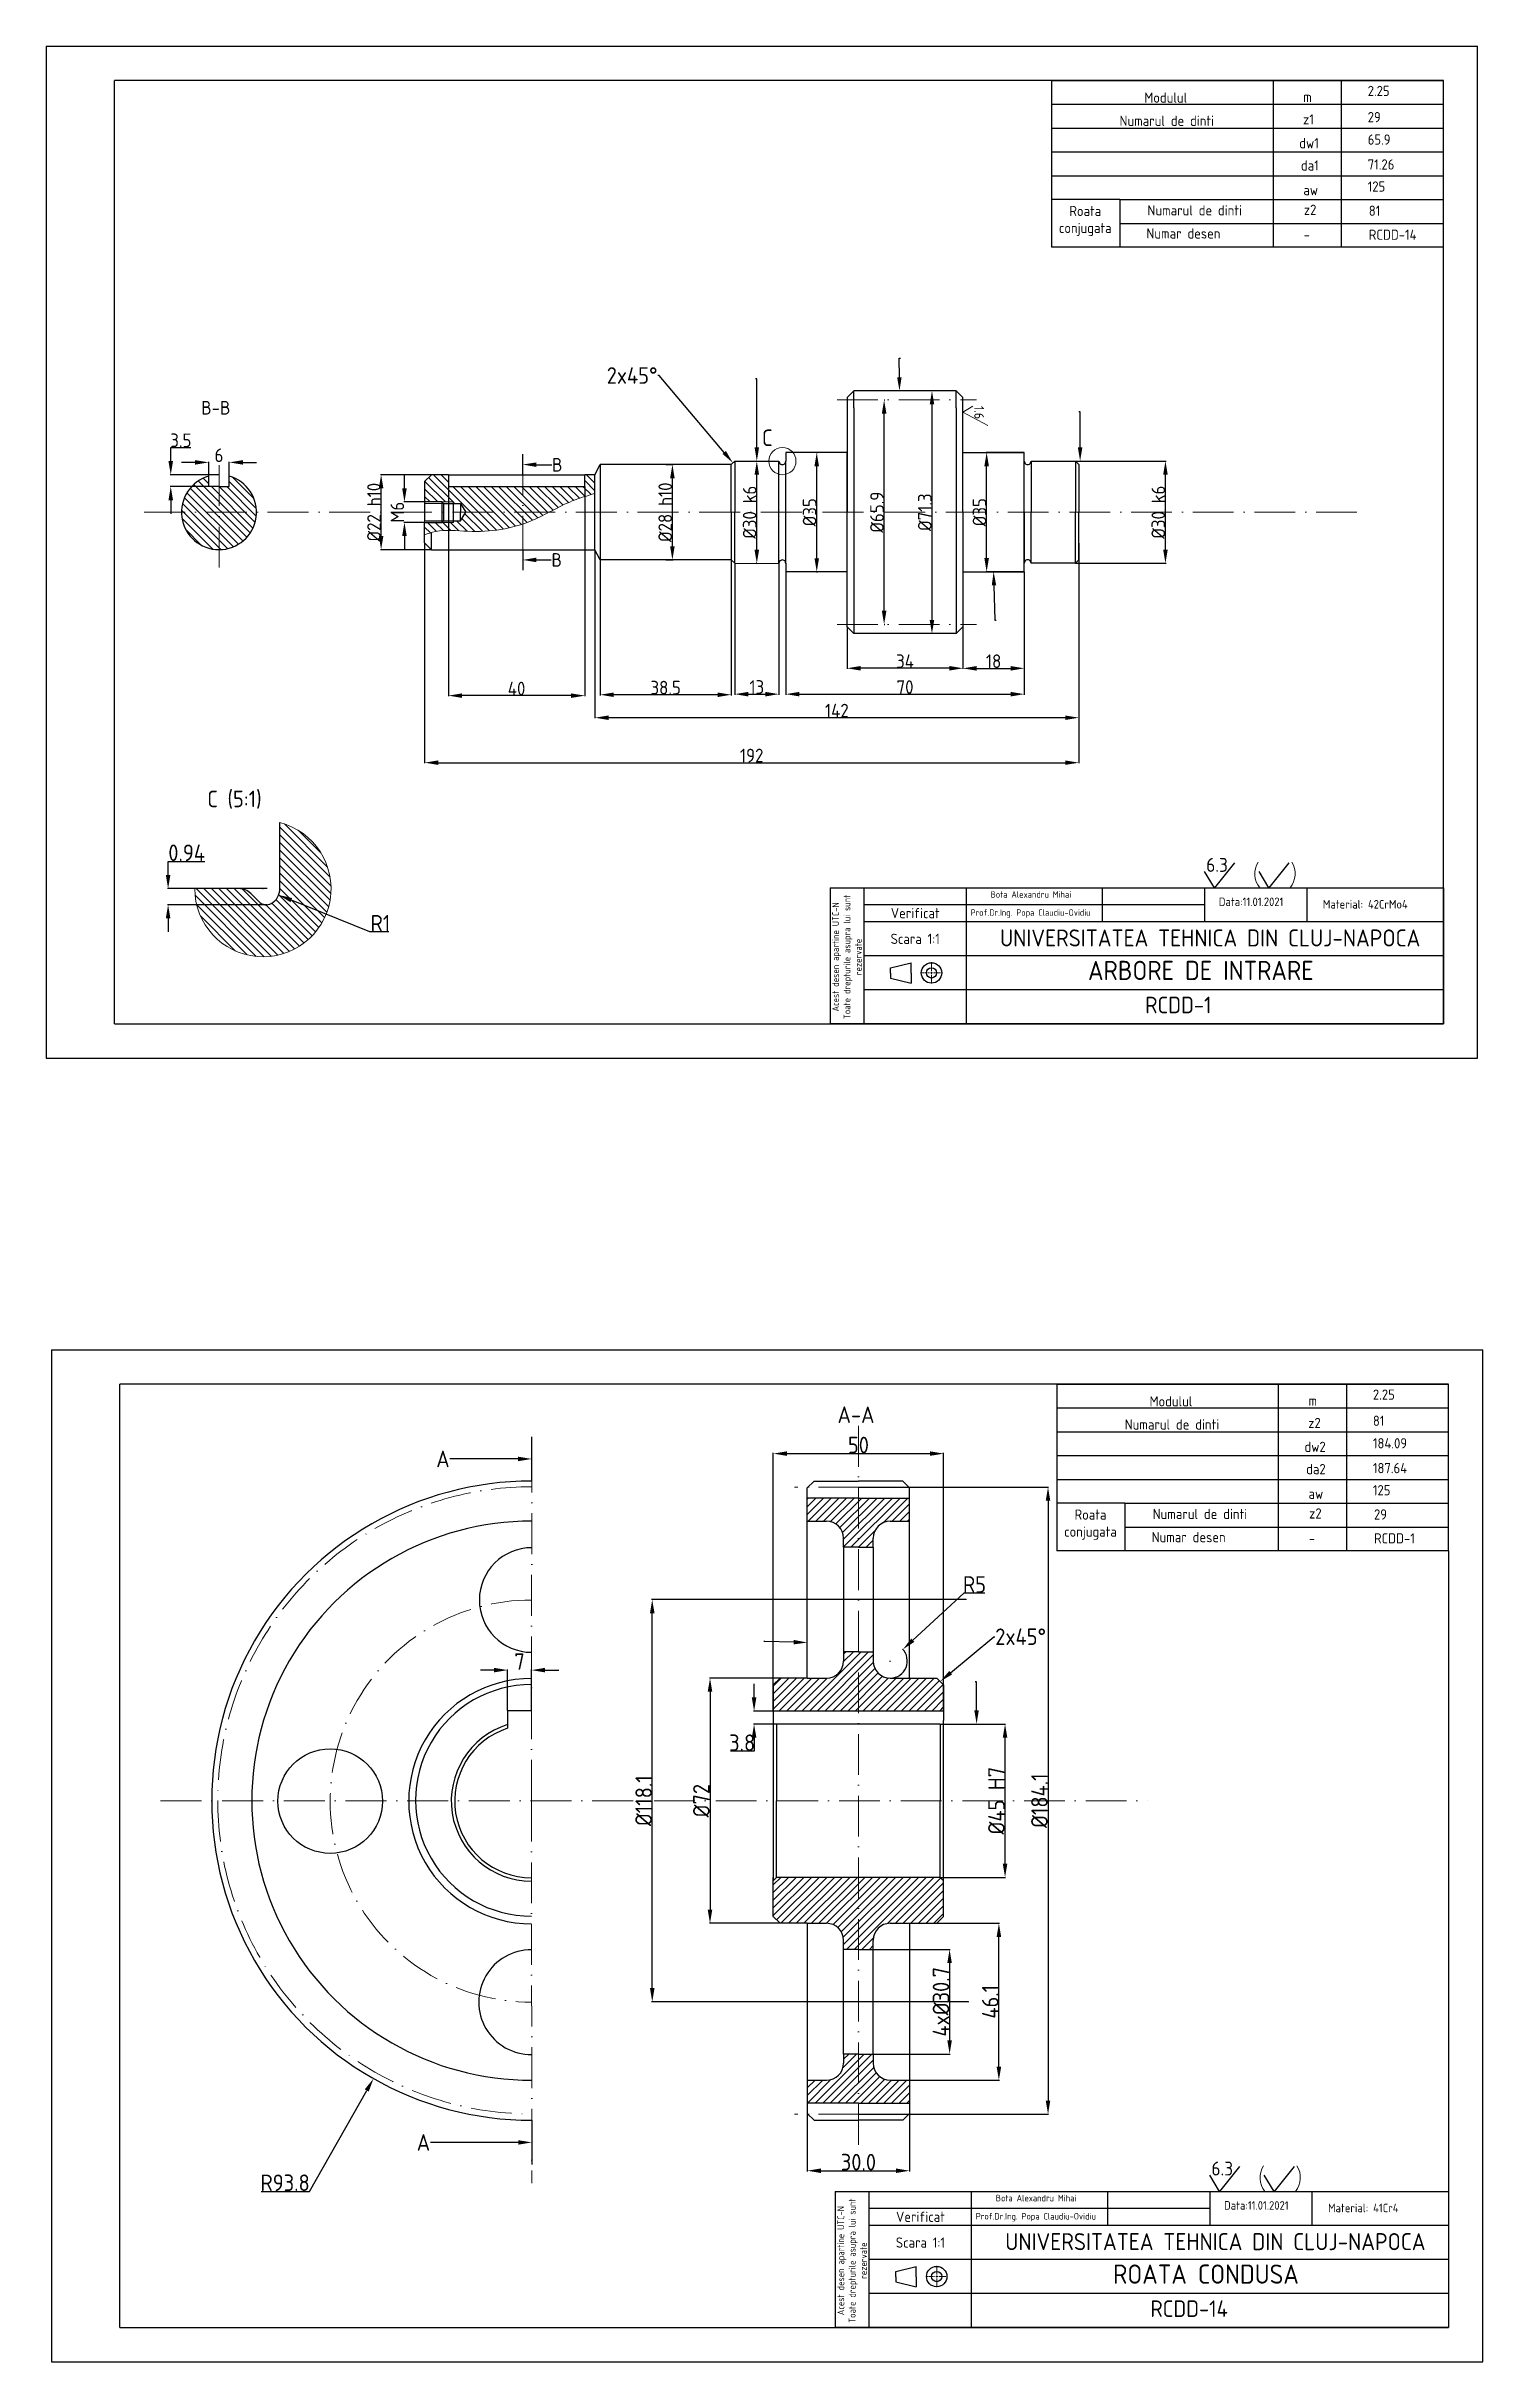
# Model space of a CAD drawing. Header units: millimetres. Extents: x -1 to 1843, y 0 to 1207.
# Drawn here: x 1421 to 1843, y 154 to 834 of the extents above; entities that cross this region are included whole.
import ezdxf
from ezdxf import colors
from ezdxf.entities.mleader import LeaderData, LeaderLine
from ezdxf.math import Vec2, Vec3

# ---------------------------------------------------------------- set-up
doc = ezdxf.new("R2010")
doc.units = ezdxf.units.MM
doc.linetypes.add('ACAD_ISO10W100', pattern=[18, 12, -3, 0, -3])
doc.linetypes.add('CENTER2', pattern=[1.125, 0.75, -0.125, 0.125, -0.125])
doc.layers.get('0').update_dxf_attribs({"lineweight": 30})
for name, color, linetype, lineweight in [('Axe', 7, 'ACAD_ISO10W100', 13), ('Center line', 7, 'ACAD_ISO10W100', 15), ('Hasuri', 7, 'Continuous', 13), ('Lini subtiri', 7, 'Continuous', 15), ('Thick', 7, 'Continuous', 30), ('Thin', 7, 'Continuous', 13)]:
    doc.layers.add(name, color=color, linetype=linetype, lineweight=lineweight)
doc.layers.add('LAYER1', color=7, linetype='Continuous')
doc.styles.get("Standard").update_dxf_attribs({"font": 'isocp.shx'})
doc.dimstyles.get("Standard").update_dxf_attribs({"dimtxt": 1, "dimasz": 4, "dimexe": 0.18, "dimexo": 0.0625, "dimgap": 0.09, "dimtad": 1, "dimtoh": 1, "dimdec": 1, "dimzin": 0, "dimdsep": 46, "dimtxsty": 'Standard', "dimcen": 0.09, "dimadec": 0, "dimazin": 0, "dimtfac": 1, "dimtdec": 1, "dimtofl": 0, "dimtmove": 0, "dimatfit": 3, "dimfxl": 1, "dimtolj": 1, "dimtzin": 0, "dimarcsym": 1})

msp = doc.modelspace()

# ---------------------------------------------------------------- texts
at = {"attachment_point": 1}
for s, width, gutter_width, heights, insert, char_height in [('2.25', 30, 1, [0], (1809.06, 822.45), 3), ('\\pxqc;Modulul', 30, 1, [5.32], (1734.79, 820.49), 3), ('m', 30, 1, [0], (1790.13, 820.69), 3), ('Numarul de dinti', 30, 1, [5.32], (1736.23, 813.68), 3), ('z1', 30, 1, [0], (1790.08, 814.12), 3), ('29', 30, 1, [0], (1809.06, 814.76), 3), ('dw1', 30, 1, [0], (1788.96, 807.11), 3), ('65.9', 30, 1, [0], (1809.06, 808.17), 3), ('da1', 30, 1, [0], (1789.46, 800.57), 3), ('71.26', 30, 1, [0], (1809.06, 800.86), 3), ('aw', 30, 1, [0], (1790.17, 793.34), 3), ('125', 30, 1, [0], (1809.06, 794.38), 3), ('\\pxqc;Roata conjugata', 17.2394, 1, [12.12], (1717.55, 787.22), 3), ('Numarul de dinti', 30, 1, [5.32], (1744.43, 787.41), 3), ('z2', 30, 1, [0], (1790.33, 787.56), 3), ('81', 30, 1, [0], (1809.38, 787.27), 3), ('-', 30, 1, [0], (1790.26, 780.24), 3), ('RCDD-14', 30, 1, [0], (1809.37, 780.24), 3), ('\\pxqc;Bota Alexandru Mihai', 40.6124, 0, [4.28], (1689.91, 586.03), 1.9197), ('\\pxqc;Verificat', 30, 1, [0], (1661.27, 581.09), 3), ('\\pxqc;Prof.Dr.Ing. Popa Claudiu-Ovidiu', 40.6124, 0, [4.28], (1689.83, 580.71), 1.9197), ('\\pxqc;Data:11.01.2021', 33.3293, 0, [5.57], (1758.18, 584.17), 2.5), ('Material: 42CrMo4', 46.1795, 0, [3.93], (1795.9, 583.43), 2.5), ('\\pxqc;Scara 1:1', 30, 1, [0], (1661.27, 573.53), 3), ('\\pxqc;UNIVERSITATEA TEHNICA DIN CLUJ-NAPOCA', 143.1061, 1, [0], (1691.27, 574.79), 5), ('\\pxqc;ARBORE DE INTRARE', 119.2764, 0, [12.57], (1700.44, 565.58), 5.6381), ('RCDD-1', 48.6495, 1.62, [0], (1743.76, 555.05), 4.865), ('\\pxqc;Modulul', 30, 1, [5.32], (1736.32, 437.78), 3), ('m', 30, 1, [0], (1791.65, 437.98), 3), ('2.25', 30, 1, [0], (1810.58, 439.74), 3), ('Numarul de dinti', 30, 1, [5.32], (1737.76, 430.98), 3), ('z2', 30, 1, [0], (1791.6, 431.42), 3), ('81', 30, 1, [0], (1810.58, 432.06), 3), ('dw2', 30, 1, [0], (1790.49, 424.41), 3), ('184.09', 30, 1, [0], (1810.58, 425.46), 3), ('da2', 30, 1, [0], (1790.99, 417.87), 3), ('187.64', 30, 1, [0], (1810.58, 418.16), 3), ('aw', 30, 1, [0], (1791.69, 410.63), 3), ('125', 30, 1, [0], (1810.58, 411.67), 3), ('\\pxqc;Roata conjugata', 17.2394, 1, [12.12], (1719.08, 404.52), 3), ('Numarul de dinti', 30, 1, [5.32], (1745.96, 404.71), 3), ('z2', 30, 1, [0], (1791.86, 404.86), 3), ('29', 30, 1, [0], (1810.9, 404.56), 3), ('-', 30, 1, [0], (1791.78, 397.54), 3), ('RCDD-1', 30, 1, [0], (1810.9, 397.54), 3), ('\\pxqc;Verificat', 30, 1, [0], (1662.8, 198.38), 3), ('\\pxqc;Prof.Dr.Ing. Popa Claudiu-Ovidiu', 40.6124, 0, [4.28], (1691.35, 198), 1.9197), ('\\pxqc;Bota Alexandru Mihai', 40.6124, 0, [4.28], (1691.44, 203.33), 1.9197), ('\\pxqc;Data:11.01.2021', 33.3293, 0, [5.57], (1759.71, 201.47), 2.5), ('Material: 41Cr4', 46.1795, 0, [3.93], (1797.42, 200.72), 2.5), ('\\pxqc;Scara 1:1', 30, 1, [0], (1662.8, 190.82), 3), ('\\pxqc;UNIVERSITATEA TEHNICA DIN CLUJ-NAPOCA', 143.1061, 1, [0], (1692.8, 192.08), 5), ('\\pxqc;ROATA CONDUSA', 119.2764, 0, [12.57], (1701.96, 182.87), 5.6381), ('RCDD-14', 48.6495, 1.62, [0], (1745.28, 172.34), 4.865)]:
    msp.add_mtext_dynamic_manual_height_columns(s, width=width, gutter_width=gutter_width, heights=heights, dxfattribs=dict(at, insert=insert, char_height=char_height))
at = {"char_height": 3, "width": 29.295, "attachment_point": 1}
for insert in [(1744.13, 780.61), (1745.66, 397.9)]:
    msp.add_mtext('Numar desen', dxfattribs=dict(at, insert=insert))
at = {"layer": 'LAYER1', "linetype": 'ByBlock', "lineweight": -2, "char_height": 4.1, "attachment_point": 1}
for insert in [(1761.67, 595.79), (1763.2, 213.09)]:
    msp.add_mtext_dynamic_manual_height_columns('6.3', width=5.6954, gutter_width=20.5, heights=[0], dxfattribs=dict(at, insert=insert))
at = {"layer": 'Lini subtiri', "char_height": 2, "attachment_point": 1, "rotation": 90}
for insert in [(1651.9, 544.83), (1653.43, 162.12)]:
    msp.add_mtext_dynamic_manual_height_columns('\\pxqc;Acest desen apartine UTC-N \\PToate drepturile asupra lui sunt \\Prezervate', width=43.7996, gutter_width=1, heights=[10], dxfattribs=dict(at, insert=insert))
at = {"layer": 'Thick', "attachment_point": 1}
for s, width, insert, char_height in [('B-B', 14.4667, (1466.73, 729.93), 4), ('C', 4.3304, (1631.3, 721.55), 4.86), ('C (5:1)', 19.1142, (1468.51, 615.54), 4.86), ('A-A', 23.3478, (1653.48, 434.78), 4.86)]:
    msp.add_mtext_dynamic_manual_height_columns(s, width=width, gutter_width=1, heights=[0], dxfattribs=dict(at, insert=insert, char_height=char_height))
at = {"layer": 'Thin', "insert": (1696.43, 728.46), "char_height": 2.825, "attachment_point": 1, "rotation": 270}
msp.add_mtext_dynamic_manual_height_columns('1.6', width=3.4348, gutter_width=0.581, heights=[0], dxfattribs=at)

# ---------------------------------------------------------------- blocks, each defined once
blk = doc.blocks.new('*U94')
at = {"layer": 'Center line', "color": 0, "linetype": 'CENTER2', "transparency": 16777216}
for p, q in [((-3.12, 0), (-0.6, 0)), ((0, 0.6), (0, 3.12)), ((0.6, 0), (3.12, 0)), ((0, -3.12), (0, -0.6))]:
    blk.add_line(p, q, dxfattribs=at)
at = {"layer": 'Center line', "color": 0, "linetype": 'Continuous', "transparency": 16777216}
for p, q in [((-0.3, 0), (0.3, 0)), ((0, -0.3), (0, 0.3))]:
    blk.add_line(p, q, dxfattribs=at)
blk = doc.blocks.new('*D97')
at = {"layer": 'Defpoints', "color": 0, "transparency": 16777216}
for p in [(1723.26, 712.29), (1749.7, 712.29), (1723.26, 682.29)]:
    blk.add_point(p, dxfattribs=at)
at = {"layer": 'Thin', "color": 0, "lineweight": -2, "transparency": 16777216}
for p, q in [((1723.33, 712.29), (1749.88, 712.29)), ((1749.7, 686.29), (1749.7, 708.29)), ((1723.33, 682.29), (1749.88, 682.29))]:
    blk.add_line(p, q, dxfattribs=at)
at = {"layer": 'Thin', "color": 0, "transparency": 16777216}
for points in [[(1749.04, 708.29), (1750.37, 708.29), (1749.7, 712.29)], [(1749.04, 686.29), (1750.37, 686.29), (1749.7, 682.29)]]:
    blk.add_solid(points, dxfattribs=at)
at = {"layer": 'Thin', "color": 0, "transparency": 16777216, "insert": (1747.61, 697.29), "char_height": 1, "width": 22.771, "attachment_point": 5, "rotation": 90}
blk.add_mtext('\\A1;{\\H4x;%%C30 k6}', dxfattribs=at)
blk = doc.blocks.new('*D98')
at = {"layer": 'Defpoints', "color": 0, "transparency": 16777216}
for p in [(1532.28, 688.27), (1724.28, 688.27), (1724.28, 623.75)]:
    blk.add_point(p, dxfattribs=at)
at = {"layer": 'Thin', "color": 0, "lineweight": -2, "transparency": 16777216}
for p, q in [((1532.28, 688.21), (1532.28, 623.57)), ((1724.28, 688.21), (1724.28, 623.57)), ((1536.28, 623.75), (1720.28, 623.75))]:
    blk.add_line(p, q, dxfattribs=at)
at = {"layer": 'Thin', "color": 0, "transparency": 16777216}
for points in [[(1536.28, 624.42), (1536.28, 623.09), (1532.28, 623.75)], [(1720.28, 624.42), (1720.28, 623.09), (1724.28, 623.75)]]:
    blk.add_solid(points, dxfattribs=at)
at = {"layer": 'Thin', "color": 0, "transparency": 16777216, "insert": (1628.28, 625.85), "char_height": 1, "width": 2.3325, "attachment_point": 5}
blk.add_mtext('\\A1;{\\H4x;192}', dxfattribs=at)
blk = doc.blocks.new('*D99')
at = {"layer": 'Defpoints', "color": 0, "transparency": 16777216}
for p in [(1697.23, 714.78), (1708.28, 714.78), (1708.28, 679.79)]:
    blk.add_point(p, dxfattribs=at)
at = {"layer": 'Thin', "color": 0, "lineweight": -2, "transparency": 16777216}
for p, q in [((1708.21, 714.78), (1697.05, 714.78)), ((1697.23, 683.79), (1697.23, 710.78)), ((1708.21, 679.79), (1697.05, 679.79))]:
    blk.add_line(p, q, dxfattribs=at)
at = {"layer": 'Thin', "color": 0, "transparency": 16777216}
for points in [[(1696.56, 710.78), (1697.89, 710.78), (1697.23, 714.78)], [(1696.56, 683.79), (1697.89, 683.79), (1697.23, 679.79)]]:
    blk.add_solid(points, dxfattribs=at)
at = {"layer": 'Thin', "color": 0, "transparency": 16777216, "insert": (1695.14, 697.29), "char_height": 1, "attachment_point": 5, "rotation": 90}
blk.add_mtext('\\A1;{\\H4x;%%C35}', dxfattribs=at)
blk = doc.blocks.new('*D100')
at = {"layer": 'Defpoints', "color": 0, "transparency": 16777216}
for p in [(1582.28, 686.27), (1724.28, 683.29), (1582.28, 636.95)]:
    blk.add_point(p, dxfattribs=at)
at = {"layer": 'Thin', "color": 0, "lineweight": -2, "transparency": 16777216}
for p, q in [((1582.28, 686.21), (1582.28, 636.77)), ((1724.28, 683.23), (1724.28, 636.77)), ((1720.28, 636.95), (1586.28, 636.95))]:
    blk.add_line(p, q, dxfattribs=at)
at = {"layer": 'Thin', "color": 0, "transparency": 16777216}
for points in [[(1586.28, 637.61), (1586.28, 636.28), (1582.28, 636.95)], [(1720.28, 637.61), (1720.28, 636.28), (1724.28, 636.95)]]:
    blk.add_solid(points, dxfattribs=at)
at = {"layer": 'Thin', "color": 0, "transparency": 16777216, "insert": (1653.28, 639.04), "char_height": 1, "attachment_point": 5}
blk.add_mtext('\\A1;{\\H4x;142}', dxfattribs=at)
blk = doc.blocks.new('*D101')
at = {"layer": 'Defpoints', "color": 0, "transparency": 16777216}
for p in [(1688.28, 732.91), (1681.18, 661.65), (1688.28, 661.65)]:
    blk.add_point(p, dxfattribs=at)
at = {"layer": 'Thin', "color": 0, "lineweight": -2, "transparency": 16777216}
for p, q in [((1688.21, 732.91), (1681, 732.91)), ((1681.18, 728.91), (1681.18, 665.65)), ((1688.21, 661.65), (1681, 661.65))]:
    blk.add_line(p, q, dxfattribs=at)
at = {"layer": 'Thin', "color": 0, "transparency": 16777216}
for points in [[(1680.51, 728.91), (1681.85, 728.91), (1681.18, 732.91)], [(1680.51, 665.65), (1681.85, 665.65), (1681.18, 661.65)]]:
    blk.add_solid(points, dxfattribs=at)
at = {"layer": 'Thin', "color": 0, "transparency": 16777216, "insert": (1679.09, 697.28), "char_height": 1, "attachment_point": 5, "rotation": 90}
blk.add_mtext('\\A1;{\\H4x;%%C71.3}', dxfattribs=at)
blk = doc.blocks.new('*D102')
at = {"layer": 'Defpoints', "color": 0, "transparency": 16777216}
for p in [(1667.14, 730.25), (1667.14, 730.25), (1667.14, 664.33)]:
    blk.add_point(p, dxfattribs=at)
at = {"layer": 'Thin', "color": 0, "lineweight": -2, "transparency": 16777216}
for p, q in [((1667.2, 730.25), (1667.32, 730.25)), ((1667.14, 668.33), (1667.14, 726.25)), ((1667.2, 664.33), (1667.32, 664.33))]:
    blk.add_line(p, q, dxfattribs=at)
at = {"layer": 'Thin', "color": 0, "transparency": 16777216}
for points in [[(1666.47, 726.25), (1667.81, 726.25), (1667.14, 730.25)], [(1666.47, 668.33), (1667.81, 668.33), (1667.14, 664.33)]]:
    blk.add_solid(points, dxfattribs=at)
at = {"layer": 'Thin', "color": 0, "transparency": 16777216, "insert": (1665.05, 697.29), "char_height": 1, "attachment_point": 5, "rotation": 90}
blk.add_mtext('\\A1;{\\H4x;%%C65.9}', dxfattribs=at)
blk = doc.blocks.new('*D103')
at = {"layer": 'Defpoints', "color": 0, "transparency": 16777216}
for p in [(1647.28, 714.77), (1647.37, 714.77), (1647.28, 679.77)]:
    blk.add_point(p, dxfattribs=at)
at = {"layer": 'Thin', "color": 0, "lineweight": -2, "transparency": 16777216}
for p, q in [((1647.34, 714.77), (1647.55, 714.77)), ((1647.37, 683.77), (1647.37, 710.77)), ((1647.34, 679.77), (1647.55, 679.77))]:
    blk.add_line(p, q, dxfattribs=at)
at = {"layer": 'Thin', "color": 0, "transparency": 16777216}
for points in [[(1646.7, 710.77), (1648.03, 710.77), (1647.37, 714.77)], [(1646.7, 683.77), (1648.03, 683.77), (1647.37, 679.77)]]:
    blk.add_solid(points, dxfattribs=at)
at = {"layer": 'Thin', "color": 0, "transparency": 16777216, "insert": (1645.28, 697.27), "char_height": 1, "attachment_point": 5, "rotation": 90}
blk.add_mtext('\\A1;{\\H4x;%%C35}', dxfattribs=at)
blk = doc.blocks.new('*D104')
at = {"layer": 'Defpoints', "color": 0, "transparency": 16777216}
for p in [(1629.78, 712.28), (1629.78, 712.28), (1629.78, 682.27)]:
    blk.add_point(p, dxfattribs=at)
at = {"layer": 'Thin', "color": 0, "lineweight": -2, "transparency": 16777216}
for p, q in [((1629.78, 686.27), (1629.78, 708.28)), ((1629.84, 712.28), (1629.96, 712.28)), ((1629.72, 682.27), (1629.6, 682.27))]:
    blk.add_line(p, q, dxfattribs=at)
at = {"layer": 'Thin', "color": 0, "transparency": 16777216}
for points in [[(1629.11, 708.28), (1630.45, 708.28), (1629.78, 712.28)], [(1629.11, 686.27), (1630.45, 686.27), (1629.78, 682.27)]]:
    blk.add_solid(points, dxfattribs=at)
at = {"layer": 'Thin', "color": 0, "transparency": 16777216, "insert": (1627.69, 697.27), "char_height": 1, "width": 17.6125, "attachment_point": 5, "rotation": 90}
blk.add_mtext('\\A1;{\\H4x;%%C30 k6}', dxfattribs=at)
blk = doc.blocks.new('*D105')
at = {"layer": 'Defpoints', "color": 0, "transparency": 16777216}
for p in [(1603.04, 711.27), (1605.01, 711.27), (1603.04, 683.27)]:
    blk.add_point(p, dxfattribs=at)
at = {"layer": 'Thin', "color": 0, "lineweight": -2, "transparency": 16777216}
for p, q in [((1603.1, 711.27), (1605.19, 711.27)), ((1605.01, 687.27), (1605.01, 707.27)), ((1603.1, 683.27), (1605.19, 683.27))]:
    blk.add_line(p, q, dxfattribs=at)
at = {"layer": 'Thin', "color": 0, "transparency": 16777216}
for points in [[(1604.34, 707.27), (1605.67, 707.27), (1605.01, 711.27)], [(1604.34, 687.27), (1605.67, 687.27), (1605.01, 683.27)]]:
    blk.add_solid(points, dxfattribs=at)
at = {"layer": 'Thin', "color": 0, "transparency": 16777216, "insert": (1602.91, 697.27), "char_height": 1, "attachment_point": 5, "rotation": 90}
blk.add_mtext('\\A1;{\\H4x;%%C28 h10}', dxfattribs=at)
blk = doc.blocks.new('*D106')
at = {"layer": 'Defpoints', "color": 0, "transparency": 16777216}
for p in [(1519.52, 708.27), (1534.28, 708.27), (1534.28, 686.27)]:
    blk.add_point(p, dxfattribs=at)
at = {"layer": 'Thin', "color": 0, "lineweight": -2, "transparency": 16777216}
for p, q in [((1534.21, 708.27), (1519.34, 708.27)), ((1519.52, 690.27), (1519.52, 704.27)), ((1534.21, 686.27), (1519.34, 686.27))]:
    blk.add_line(p, q, dxfattribs=at)
at = {"layer": 'Thin', "color": 0, "transparency": 16777216}
for points in [[(1518.86, 704.27), (1520.19, 704.27), (1519.52, 708.27)], [(1518.86, 690.27), (1520.19, 690.27), (1519.52, 686.27)]]:
    blk.add_solid(points, dxfattribs=at)
at = {"layer": 'Thin', "color": 0, "transparency": 16777216, "insert": (1517.43, 697.29), "char_height": 1, "attachment_point": 5, "rotation": 90}
blk.add_mtext('\\A1;{\\H4x;%%C22 h10}', dxfattribs=at)
blk = doc.blocks.new('*D107')
at = {"layer": 'Defpoints', "color": 0, "transparency": 16777216}
for p in [(1656.28, 663.65), (1690.28, 663.65), (1656.28, 651.46)]:
    blk.add_point(p, dxfattribs=at)
at = {"layer": 'Thin', "color": 0, "lineweight": -2, "transparency": 16777216}
for p, q in [((1656.28, 663.59), (1656.28, 651.28)), ((1690.28, 663.59), (1690.28, 651.28)), ((1686.28, 651.46), (1660.28, 651.46))]:
    blk.add_line(p, q, dxfattribs=at)
at = {"layer": 'Thin', "color": 0, "transparency": 16777216}
for points in [[(1660.28, 652.13), (1660.28, 650.79), (1656.28, 651.46)], [(1686.28, 652.13), (1686.28, 650.79), (1690.28, 651.46)]]:
    blk.add_solid(points, dxfattribs=at)
at = {"layer": 'Thin', "color": 0, "transparency": 16777216, "insert": (1673.28, 653.55), "char_height": 1, "attachment_point": 5}
blk.add_mtext('\\A1;{\\H4x;34}', dxfattribs=at)
blk = doc.blocks.new('*D108')
at = {"layer": 'Defpoints', "color": 0, "transparency": 16777216}
for p in [(1638.28, 679.77), (1708.28, 679.79), (1708.28, 643.87)]:
    blk.add_point(p, dxfattribs=at)
at = {"layer": 'Thin', "color": 0, "lineweight": -2, "transparency": 16777216}
for p, q in [((1638.28, 679.71), (1638.28, 643.69)), ((1708.28, 679.73), (1708.28, 643.69)), ((1642.28, 643.87), (1704.28, 643.87))]:
    blk.add_line(p, q, dxfattribs=at)
at = {"layer": 'Thin', "color": 0, "transparency": 16777216}
for points in [[(1642.28, 644.53), (1642.28, 643.2), (1638.28, 643.87)], [(1704.28, 644.53), (1704.28, 643.2), (1708.28, 643.87)]]:
    blk.add_solid(points, dxfattribs=at)
at = {"layer": 'Thin', "color": 0, "transparency": 16777216, "insert": (1673.28, 645.96), "char_height": 1, "attachment_point": 5}
blk.add_mtext('\\A1;{\\H4x;70}', dxfattribs=at)
blk = doc.blocks.new('*D109')
at = {"layer": 'Defpoints', "color": 0, "transparency": 16777216}
for p in [(1623.29, 682.27), (1636.28, 682.26), (1636.28, 643.87)]:
    blk.add_point(p, dxfattribs=at)
at = {"layer": 'Thin', "color": 0, "lineweight": -2, "transparency": 16777216}
for p, q in [((1623.29, 682.21), (1623.29, 643.69)), ((1636.28, 682.2), (1636.28, 643.69)), ((1627.29, 643.87), (1632.28, 643.87))]:
    blk.add_line(p, q, dxfattribs=at)
at = {"layer": 'Thin', "color": 0, "transparency": 16777216}
for points in [[(1627.29, 644.53), (1627.29, 643.2), (1623.29, 643.87)], [(1632.28, 644.53), (1632.28, 643.2), (1636.28, 643.87)]]:
    blk.add_solid(points, dxfattribs=at)
at = {"layer": 'Thin', "color": 0, "transparency": 16777216, "insert": (1629.78, 645.96), "char_height": 1, "attachment_point": 5}
blk.add_mtext('\\A1;{\\H4x;13}', dxfattribs=at)
blk = doc.blocks.new('*D110')
at = {"layer": 'Defpoints', "color": 0, "transparency": 16777216}
for p in [(1583.8, 683.27), (1622.28, 683.27), (1583.8, 643.69)]:
    blk.add_point(p, dxfattribs=at)
at = {"layer": 'Thin', "color": 0, "lineweight": -2, "transparency": 16777216}
for p, q in [((1583.8, 683.21), (1583.8, 643.51)), ((1622.28, 683.21), (1622.28, 643.51)), ((1618.28, 643.69), (1587.8, 643.69))]:
    blk.add_line(p, q, dxfattribs=at)
at = {"layer": 'Thin', "color": 0, "transparency": 16777216}
for points in [[(1587.8, 644.35), (1587.8, 643.02), (1583.8, 643.69)], [(1618.28, 644.35), (1618.28, 643.02), (1622.28, 643.69)]]:
    blk.add_solid(points, dxfattribs=at)
at = {"layer": 'Thin', "color": 0, "transparency": 16777216, "insert": (1603.04, 645.78), "char_height": 1, "attachment_point": 5}
blk.add_mtext('\\A1;{\\H4x;38.5}', dxfattribs=at)
blk = doc.blocks.new('*D111')
at = {"layer": 'Defpoints', "color": 0, "transparency": 16777216}
for p in [(1690.28, 679.78), (1708.28, 679.79), (1708.28, 651.44)]:
    blk.add_point(p, dxfattribs=at)
at = {"layer": 'Thin', "color": 0, "lineweight": -2, "transparency": 16777216}
for p, q in [((1690.28, 679.72), (1690.28, 651.26)), ((1708.28, 679.73), (1708.28, 651.26)), ((1694.28, 651.44), (1704.28, 651.44))]:
    blk.add_line(p, q, dxfattribs=at)
at = {"layer": 'Thin', "color": 0, "transparency": 16777216}
for points in [[(1694.28, 652.11), (1694.28, 650.77), (1690.28, 651.44)], [(1704.28, 652.11), (1704.28, 650.77), (1708.28, 651.44)]]:
    blk.add_solid(points, dxfattribs=at)
at = {"layer": 'Thin', "color": 0, "transparency": 16777216, "insert": (1699.28, 653.53), "char_height": 1, "attachment_point": 5}
blk.add_mtext('\\A1;{\\H4x;18}', dxfattribs=at)
blk = doc.blocks.new('*D112')
at = {"layer": 'Defpoints', "color": 0, "transparency": 16777216}
for p in [(1539.28, 704.77), (1579.28, 704.77), (1539.28, 643.43)]:
    blk.add_point(p, dxfattribs=at)
at = {"layer": 'Thin', "color": 0, "lineweight": -2, "transparency": 16777216}
for p, q in [((1539.28, 704.71), (1539.28, 643.25)), ((1579.28, 704.71), (1579.28, 643.25)), ((1575.28, 643.43), (1543.28, 643.43))]:
    blk.add_line(p, q, dxfattribs=at)
at = {"layer": 'Thin', "color": 0, "transparency": 16777216}
for points in [[(1543.28, 644.09), (1543.28, 642.76), (1539.28, 643.43)], [(1575.28, 644.09), (1575.28, 642.76), (1579.28, 643.43)]]:
    blk.add_solid(points, dxfattribs=at)
at = {"layer": 'Thin', "color": 0, "transparency": 16777216, "insert": (1559.28, 645.52), "char_height": 1, "attachment_point": 5}
blk.add_mtext('\\A1;{\\H4x;40}', dxfattribs=at)
blk = doc.blocks.new('*D113')
at = {"layer": 'Defpoints', "color": 0, "transparency": 16777216}
for p in [(1532.28, 700.29), (1526.37, 694.29), (1532.28, 694.29)]:
    blk.add_point(p, dxfattribs=at)
at = {"layer": 'Thin', "color": 0, "lineweight": -2, "transparency": 16777216}
for p, q in [((1526.37, 704.29), (1526.37, 708.29)), ((1532.21, 700.29), (1526.19, 700.29)), ((1532.21, 694.29), (1526.19, 694.29)), ((1526.37, 690.29), (1526.37, 686.29))]:
    blk.add_line(p, q, dxfattribs=at)
at = {"layer": 'Thin', "color": 0, "transparency": 16777216}
for points in [[(1525.7, 704.29), (1527.04, 704.29), (1526.37, 700.29)], [(1525.7, 690.29), (1527.04, 690.29), (1526.37, 694.29)]]:
    blk.add_solid(points, dxfattribs=at)
at = {"layer": 'Thin', "color": 0, "transparency": 16777216, "insert": (1524.28, 697.29), "char_height": 1, "attachment_point": 5, "rotation": 90}
blk.add_mtext('\\A1;{\\H4x;M6}', dxfattribs=at)
blk = doc.blocks.new('*D114')
at = {"layer": 'Defpoints', "color": 0, "transparency": 16777216}
for p in [(1474.95, 711.9), (1468.95, 704.79), (1474.95, 704.79)]:
    blk.add_point(p, dxfattribs=at)
at = {"layer": 'Hasuri', "color": 0, "lineweight": -2, "transparency": 16777216}
for p, q in [((1464.95, 711.9), (1460.95, 711.9)), ((1468.95, 704.85), (1468.95, 712.08)), ((1474.95, 704.85), (1474.95, 712.08)), ((1478.95, 711.9), (1482.95, 711.9))]:
    blk.add_line(p, q, dxfattribs=at)
at = {"layer": 'Hasuri', "color": 0, "transparency": 16777216}
for points in [[(1464.95, 712.57), (1464.95, 711.24), (1468.95, 711.9)], [(1478.95, 712.57), (1478.95, 711.24), (1474.95, 711.9)]]:
    blk.add_solid(points, dxfattribs=at)
at = {"layer": 'Hasuri', "color": 0, "transparency": 16777216, "insert": (1471.95, 713.99), "char_height": 1, "attachment_point": 5}
blk.add_mtext('\\A1;{\\H4x;6}', dxfattribs=at)
blk = doc.blocks.new('*D115')
at = {"layer": 'Defpoints', "color": 0, "transparency": 16777216}
for p in [(1457.79, 708.29), (1471.95, 708.29), (1471.95, 704.79)]:
    blk.add_point(p, dxfattribs=at)
at = {"layer": 'Hasuri', "color": 0, "lineweight": -2, "transparency": 16777216}
for p, q in [((1457.79, 712.29), (1457.79, 716.29)), ((1457.79, 716.29), (1463.65, 716.29)), ((1471.89, 708.29), (1457.61, 708.29)), ((1471.89, 704.79), (1457.61, 704.79)), ((1457.79, 700.79), (1457.79, 696.79))]:
    blk.add_line(p, q, dxfattribs=at)
at = {"layer": 'Hasuri', "color": 0, "transparency": 16777216}
for points in [[(1457.12, 712.29), (1458.46, 712.29), (1457.79, 708.29)], [(1457.12, 700.79), (1458.46, 700.79), (1457.79, 704.79)]]:
    blk.add_solid(points, dxfattribs=at)
at = {"layer": 'Hasuri', "color": 0, "transparency": 16777216, "insert": (1460.76, 718.38), "char_height": 1, "attachment_point": 5}
blk.add_mtext('\\A1;{\\H4x;3.5}', dxfattribs=at)
blk = doc.blocks.new('*D116')
at = {"layer": 'Defpoints', "color": 0, "transparency": 16777216}
for p in [(1484.83, 586.78), (1489.47, 584.9)]:
    blk.add_point(p, dxfattribs=at)
at = {"layer": 'Thin', "color": 0, "lineweight": -2, "transparency": 16777216}
for p, q in [((1484.74, 586.78), (1484.92, 586.78)), ((1484.83, 586.69), (1484.83, 586.87)), ((1516.21, 574.09), (1493.18, 583.4)), ((1521.75, 574.09), (1516.21, 574.09))]:
    blk.add_line(p, q, dxfattribs=at)
at = {"layer": 'Thin', "color": 0, "transparency": 16777216}
blk.add_solid([(1493.43, 584.02), (1492.93, 582.79), (1489.47, 584.9)], dxfattribs=at)
at = {"layer": 'Thin', "color": 0, "transparency": 16777216, "insert": (1519.32, 576.61), "char_height": 1, "attachment_point": 5}
blk.add_mtext('\\A1;{\\H4.86x;R1}', dxfattribs=at)
blk = doc.blocks.new('*D118')
at = {"layer": 'Defpoints', "color": 0, "transparency": 16777216}
for p in [(1457.02, 586.78), (1486.12, 586.78), (1486.12, 582.05)]:
    blk.add_point(p, dxfattribs=at)
at = {"layer": 'Thin', "color": 0, "lineweight": -2, "transparency": 16777216}
for p, q in [((1457.02, 590.78), (1457.02, 594.78)), ((1457.02, 594.78), (1467.82, 594.78)), ((1486.06, 586.78), (1456.84, 586.78)), ((1486.06, 582.05), (1456.84, 582.05)), ((1457.02, 578.05), (1457.02, 574.05))]:
    blk.add_line(p, q, dxfattribs=at)
at = {"layer": 'Thin', "color": 0, "transparency": 16777216}
for points in [[(1456.35, 590.78), (1457.68, 590.78), (1457.02, 586.78)], [(1456.35, 578.05), (1457.68, 578.05), (1457.02, 582.05)]]:
    blk.add_solid(points, dxfattribs=at)
at = {"layer": 'Thin', "color": 0, "transparency": 16777216, "insert": (1462.46, 597.3), "char_height": 1, "attachment_point": 5}
blk.add_mtext('\\A1;{\\H4.86x;0.94}', dxfattribs=at)
blk = doc.blocks.new('*U120')
at = {"layer": 'Center line', "color": 0, "linetype": 'CENTER2', "transparency": 16777216}
for p, q in [((-3.12, 0), (-0.6, 0)), ((0, 0.6), (0, 3.12)), ((0.6, 0), (3.12, 0)), ((0, -3.12), (0, -0.6))]:
    blk.add_line(p, q, dxfattribs=at)
at = {"layer": 'Center line', "color": 0, "linetype": 'Continuous', "transparency": 16777216}
for p, q in [((-0.3, 0), (0.3, 0)), ((0, -0.3), (0, 0.3))]:
    blk.add_line(p, q, dxfattribs=at)
blk = doc.blocks.new('*D122')
at = {"layer": 'Defpoints', "color": 0, "transparency": 16777216}
for p in [(1684.6, 420.92), (1634.6, 345.33), (1684.6, 345.33)]:
    blk.add_point(p, dxfattribs=at)
at = {"layer": 'Thin', "color": 0, "lineweight": -2, "transparency": 16777216}
for p, q in [((1634.6, 345.39), (1634.6, 421.1)), ((1638.6, 420.92), (1680.6, 420.92)), ((1684.6, 345.39), (1684.6, 421.1))]:
    blk.add_line(p, q, dxfattribs=at)
at = {"layer": 'Thin', "color": 0, "transparency": 16777216}
for points in [[(1638.6, 421.59), (1638.6, 420.26), (1634.6, 420.92)], [(1680.6, 421.59), (1680.6, 420.26), (1684.6, 420.92)]]:
    blk.add_solid(points, dxfattribs=at)
at = {"layer": 'Thin', "color": 0, "transparency": 16777216, "insert": (1659.6, 423.44), "char_height": 1, "attachment_point": 5}
blk.add_mtext('\\A1;{\\H4.86x;50}', dxfattribs=at)
blk = doc.blocks.new('*D123')
at = {"layer": 'Defpoints', "color": 0, "transparency": 16777216}
for p in [(1672.62, 363.42), (1668.95, 360.03)]:
    blk.add_point(p, dxfattribs=at)
at = {"layer": 'Thin', "color": 0, "lineweight": -2, "transparency": 16777216}
for p, q in [((1690.55, 379.99), (1675.56, 366.14)), ((1696.67, 379.99), (1690.55, 379.99)), ((1668.86, 360.03), (1669.04, 360.03)), ((1668.95, 359.94), (1668.95, 360.12))]:
    blk.add_line(p, q, dxfattribs=at)
blk.add_arc((1668.95, 360.03), 5, 270.7162, 44.79251, dxfattribs=at)
at = {"layer": 'Thin', "color": 0, "transparency": 16777216}
blk.add_solid([(1675.1, 366.63), (1676.01, 365.65), (1672.62, 363.42)], dxfattribs=at)
at = {"layer": 'Thin', "color": 0, "transparency": 16777216, "insert": (1693.66, 382.51), "char_height": 1, "attachment_point": 5}
blk.add_mtext('\\A1;{\\H4.86x;R5}', dxfattribs=at)
blk = doc.blocks.new('*D124')
at = {"layer": 'Defpoints', "color": 0, "transparency": 16777216}
for p in [(1628.98, 341.53), (1634.6, 345.33), (1635.6, 341.53)]:
    blk.add_point(p, dxfattribs=at)
at = {"layer": 'Thin', "color": 0, "lineweight": -2, "transparency": 16777216}
for p, q in [((1628.98, 349.33), (1628.98, 353.33)), ((1634.53, 345.33), (1628.8, 345.33)), ((1635.53, 341.53), (1628.8, 341.53)), ((1628.98, 333.53), (1622.09, 333.53)), ((1628.98, 337.53), (1628.98, 333.53))]:
    blk.add_line(p, q, dxfattribs=at)
at = {"layer": 'Thin', "color": 0, "transparency": 16777216}
for points in [[(1628.31, 349.33), (1629.65, 349.33), (1628.98, 345.33)], [(1628.31, 337.53), (1629.65, 337.53), (1628.98, 341.53)]]:
    blk.add_solid(points, dxfattribs=at)
at = {"layer": 'Thin', "color": 0, "transparency": 16777216, "insert": (1625.49, 336.05), "char_height": 1, "attachment_point": 5}
blk.add_mtext('\\A1;{\\H4.86x;3.8}', dxfattribs=at)
blk = doc.blocks.new('*D125')
at = {"layer": 'Defpoints', "color": 0, "transparency": 16777216}
for p in [(1636.6, 355.03), (1616.05, 283.03), (1636.6, 283.03)]:
    blk.add_point(p, dxfattribs=at)
at = {"layer": 'Thin', "color": 0, "lineweight": -2, "transparency": 16777216}
for p, q in [((1636.53, 355.03), (1615.87, 355.03)), ((1616.05, 351.03), (1616.05, 287.03)), ((1636.53, 283.03), (1615.87, 283.03))]:
    blk.add_line(p, q, dxfattribs=at)
at = {"layer": 'Thin', "color": 0, "transparency": 16777216}
for points in [[(1615.38, 351.03), (1616.71, 351.03), (1616.05, 355.03)], [(1615.38, 287.03), (1616.71, 287.03), (1616.05, 283.03)]]:
    blk.add_solid(points, dxfattribs=at)
at = {"layer": 'Thin', "color": 0, "transparency": 16777216, "insert": (1613.52, 319.03), "char_height": 1, "attachment_point": 5, "rotation": 90}
blk.add_mtext('\\A1;{\\H4.86x;%%C72}', dxfattribs=at)
blk = doc.blocks.new('*U126')
at = {"layer": 'Axe', "color": 0, "linetype": 'CENTER2', "ltscale": 4, "transparency": 16777216}
blk.add_line((34.55, 0), (-28.05, 0), dxfattribs=at)
blk = doc.blocks.new('*U128')
at = {"layer": 'Axe', "color": 0, "linetype": 'CENTER2', "ltscale": 4, "transparency": 16777216}
blk.add_line((33.87, 0), (-28.05, 0), dxfattribs=at)
blk = doc.blocks.new('*D129')
at = {"layer": 'Defpoints', "color": 0, "transparency": 16777216}
for p in [(1599.09, 378.06), (1691.29, 378.06), (1691.97, 260)]:
    blk.add_point(p, dxfattribs=at)
at = {"layer": 'Thin', "color": 0, "lineweight": -2, "transparency": 16777216}
for p, q in [((1691.23, 378.06), (1598.91, 378.06)), ((1599.09, 264), (1599.09, 374.06)), ((1691.91, 260), (1598.91, 260))]:
    blk.add_line(p, q, dxfattribs=at)
at = {"layer": 'Thin', "color": 0, "transparency": 16777216}
for points in [[(1598.43, 374.06), (1599.76, 374.06), (1599.09, 378.06)], [(1598.43, 264), (1599.76, 264), (1599.09, 260)]]:
    blk.add_solid(points, dxfattribs=at)
at = {"layer": 'Thin', "color": 0, "transparency": 16777216, "insert": (1596.57, 319.03), "char_height": 1, "attachment_point": 5, "rotation": 90}
blk.add_mtext('\\A1;{\\H4.86x;%%C118.1}', dxfattribs=at)
blk = doc.blocks.new('*D130')
at = {"layer": 'Defpoints', "color": 0, "transparency": 16777216}
for p in [(1674.6, 283.03), (1700.82, 283.03), (1674.6, 236.98)]:
    blk.add_point(p, dxfattribs=at)
at = {"layer": 'Thin', "color": 0, "lineweight": -2, "transparency": 16777216}
for p, q in [((1674.66, 283.03), (1701, 283.03)), ((1700.82, 240.98), (1700.82, 279.03)), ((1674.66, 236.98), (1701, 236.98))]:
    blk.add_line(p, q, dxfattribs=at)
at = {"layer": 'Thin', "color": 0, "transparency": 16777216}
for points in [[(1700.15, 279.03), (1701.49, 279.03), (1700.82, 283.03)], [(1700.15, 240.98), (1701.49, 240.98), (1700.82, 236.98)]]:
    blk.add_solid(points, dxfattribs=at)
at = {"layer": 'Thin', "color": 0, "transparency": 16777216, "insert": (1698.3, 260), "char_height": 1, "attachment_point": 5, "rotation": 90}
blk.add_mtext('\\A1;{\\H4.86x;46.1}', dxfattribs=at)
blk = doc.blocks.new('*D131')
at = {"layer": 'Defpoints', "color": 0, "transparency": 16777216}
for p in [(1659.6, 275.36), (1659.6, 244.65), (1686.36, 244.65)]:
    blk.add_point(p, dxfattribs=at)
at = {"layer": 'Thin', "color": 0, "lineweight": -2, "transparency": 16777216}
for p, q in [((1659.66, 275.36), (1686.54, 275.36)), ((1686.36, 271.36), (1686.36, 248.65)), ((1659.66, 244.65), (1686.54, 244.65))]:
    blk.add_line(p, q, dxfattribs=at)
at = {"layer": 'Thin', "color": 0, "transparency": 16777216}
for points in [[(1685.69, 271.36), (1687.02, 271.36), (1686.36, 275.36)], [(1685.69, 248.65), (1687.02, 248.65), (1686.36, 244.65)]]:
    blk.add_solid(points, dxfattribs=at)
at = {"layer": 'Thin', "color": 0, "transparency": 16777216, "insert": (1683.84, 260), "char_height": 1, "attachment_point": 5, "rotation": 90}
blk.add_mtext('\\A1;{\\H4.86x;4x%%C30.7}', dxfattribs=at)
blk = doc.blocks.new('*D132')
at = {"layer": 'Defpoints', "color": 0, "transparency": 16777216}
for p in [(1644.6, 227.21), (1674.6, 227.21), (1674.6, 210.4)]:
    blk.add_point(p, dxfattribs=at)
at = {"layer": 'Thin', "color": 0, "lineweight": -2, "transparency": 16777216}
for p, q in [((1644.6, 227.15), (1644.6, 210.22)), ((1674.6, 227.15), (1674.6, 210.22)), ((1648.6, 210.4), (1670.6, 210.4))]:
    blk.add_line(p, q, dxfattribs=at)
at = {"layer": 'Thin', "color": 0, "transparency": 16777216}
for points in [[(1648.6, 211.07), (1648.6, 209.73), (1644.6, 210.4)], [(1670.6, 211.07), (1670.6, 209.73), (1674.6, 210.4)]]:
    blk.add_solid(points, dxfattribs=at)
at = {"layer": 'Thin', "color": 0, "transparency": 16777216, "insert": (1659.6, 212.92), "char_height": 1, "attachment_point": 5}
blk.add_mtext('\\A1;{\\H4.86x;30.0}', dxfattribs=at)
blk = doc.blocks.new('*D133')
at = {"layer": 'Defpoints', "color": 0, "transparency": 16777216}
for p in [(1683.6, 341.53), (1702.63, 341.53), (1683.6, 296.53)]:
    blk.add_point(p, dxfattribs=at)
at = {"layer": 'Thin', "color": 0, "lineweight": -2, "transparency": 16777216}
for p, q in [((1683.66, 341.53), (1702.81, 341.53)), ((1702.63, 300.53), (1702.63, 337.53)), ((1683.66, 296.53), (1702.81, 296.53))]:
    blk.add_line(p, q, dxfattribs=at)
at = {"layer": 'Thin', "color": 0, "transparency": 16777216}
for points in [[(1701.96, 337.53), (1703.3, 337.53), (1702.63, 341.53)], [(1701.96, 300.53), (1703.3, 300.53), (1702.63, 296.53)]]:
    blk.add_solid(points, dxfattribs=at)
at = {"layer": 'Thin', "color": 0, "transparency": 16777216, "insert": (1700.11, 319.03), "char_height": 1, "attachment_point": 5, "rotation": 90}
blk.add_mtext('\\A1;{\\H4.86x;%%C45 H7}', dxfattribs=at)
blk = doc.blocks.new('*D134')
at = {"layer": 'Defpoints', "color": 0, "transparency": 16777216}
for p in [(1659.6, 411.08), (1659.6, 226.99), (1715.25, 226.99)]:
    blk.add_point(p, dxfattribs=at)
at = {"layer": 'Thin', "color": 0, "lineweight": -2, "transparency": 16777216}
for p, q in [((1659.66, 411.08), (1715.43, 411.08)), ((1715.25, 407.08), (1715.25, 230.99)), ((1659.66, 226.99), (1715.43, 226.99))]:
    blk.add_line(p, q, dxfattribs=at)
at = {"layer": 'Thin', "color": 0, "transparency": 16777216}
for points in [[(1714.58, 407.08), (1715.91, 407.08), (1715.25, 411.08)], [(1714.58, 230.99), (1715.91, 230.99), (1715.25, 226.99)]]:
    blk.add_solid(points, dxfattribs=at)
at = {"layer": 'Thin', "color": 0, "transparency": 16777216, "insert": (1712.73, 319.03), "char_height": 1, "attachment_point": 5, "rotation": 90}
blk.add_mtext('\\A1;{\\H4.86x;%%C184.1}', dxfattribs=at)
blk = doc.blocks.new('*D135')
at = {"layer": 'Defpoints', "color": 0, "transparency": 16777216}
for p in [(1556.65, 357.36), (1556.65, 345.44), (1563.65, 345.42)]:
    blk.add_point(p, dxfattribs=at)
at = {"layer": 'Thin', "color": 0, "lineweight": -2, "transparency": 16777216}
for p, q in [((1552.65, 357.36), (1548.65, 357.36)), ((1556.65, 345.51), (1556.65, 357.54)), ((1563.65, 345.49), (1563.65, 357.54)), ((1567.65, 357.36), (1571.65, 357.36))]:
    blk.add_line(p, q, dxfattribs=at)
at = {"layer": 'Thin', "color": 0, "transparency": 16777216}
for points in [[(1552.65, 358.03), (1552.65, 356.69), (1556.65, 357.36)], [(1567.65, 358.03), (1567.65, 356.69), (1563.65, 357.36)]]:
    blk.add_solid(points, dxfattribs=at)
at = {"layer": 'Thin', "color": 0, "transparency": 16777216, "insert": (1560.15, 359.88), "char_height": 1, "attachment_point": 5}
blk.add_mtext('\\A1;{\\H4.86x;7}', dxfattribs=at)
blk = doc.blocks.new('*D136')
at = {"layer": 'Defpoints', "color": 0, "transparency": 16777216}
for p in [(1563.62, 319.03), (1517.29, 237.45)]:
    blk.add_point(p, dxfattribs=at)
at = {"layer": 'Thin', "color": 0, "lineweight": -2, "transparency": 16777216}
for p, q in [((1563.53, 319.03), (1563.71, 319.03)), ((1563.62, 318.94), (1563.62, 319.12)), ((1498.49, 204.35), (1515.31, 233.97)), ((1484.29, 204.35), (1498.49, 204.35))]:
    blk.add_line(p, q, dxfattribs=at)
at = {"layer": 'Thin', "color": 0, "transparency": 16777216}
blk.add_solid([(1514.73, 234.3), (1515.89, 233.64), (1517.29, 237.45)], dxfattribs=at)
at = {"layer": 'Thin', "color": 0, "transparency": 16777216, "insert": (1491.35, 206.87), "char_height": 1, "attachment_point": 5}
blk.add_mtext('\\A1;{\\H4.86x;R93.8}', dxfattribs=at)

# ---------------------------------------------------------------- dimensions: what is measured, and where the dimension line sits
at = {"layer": 'Hasuri'}
dim = msp.add_linear_dim(base=(1457.79, 708.29), p1=(1471.95, 704.79), p2=(1471.95, 708.29), angle=90, text='{\\H4x;3.5}', dimstyle='Standard', dxfattribs=at)
dim.commit()
dim.dimension.update_dxf_attribs({"geometry": '*D115', "text_midpoint": (1460.76, 718.38)})
dim = msp.add_linear_dim(base=(1474.95, 711.9), p1=(1468.95, 704.79), p2=(1474.95, 704.79), text='{\\H4x;6}', dimstyle='Standard', dxfattribs=at)
dim.commit()
dim.dimension.update_dxf_attribs({"geometry": '*D114', "text_midpoint": (1471.95, 711.9), "dimtype": 160})
at = {"layer": 'Thin'}
for base, p1, p2, angle, text, picture, middle in [((1667.14, 730.25), (1667.14, 664.33), (1667.14, 730.25), 90, '{\\H4x;%%C65.9}', '*D102', (1665.05, 697.29)), ((1681.18, 661.65), (1688.28, 732.91), (1688.28, 661.65), 90, '{\\H4x;%%C71.3}', '*D101', (1679.09, 697.28)), ((1647.37, 714.77), (1647.28, 679.77), (1647.28, 714.77), 90, '{\\H4x;%%C35}', '*D103', (1645.28, 697.27)), ((1697.23, 714.78), (1708.28, 679.79), (1708.28, 714.78), 90, '{\\H4x;%%C35}', '*D99', (1695.14, 697.29)), ((1605.01, 711.27), (1603.04, 683.27), (1603.04, 711.27), 90, '{\\H4x;%%C28 h10}', '*D105', (1602.91, 697.27)), ((1629.78, 712.28), (1629.78, 682.27), (1629.78, 712.28), 90, '{\\H4x;%%C30 k6}', '*D104', (1627.69, 697.27)), ((1749.7, 712.29), (1723.26, 682.29), (1723.26, 712.29), 90, '{\\H4x;%%C30 k6}', '*D97', (1747.61, 697.29)), ((1457.02, 586.78), (1486.12, 582.05), (1486.12, 586.78), 90, '{\\H4.86x;0.94}', '*D118', (1462.46, 597.3)), ((1715.25, 226.99), (1659.6, 411.08), (1659.6, 226.99), 90, '{\\H4.86x;%%C<>}', '*D134', (1712.73, 319.03)), ((1628.98, 341.53), (1634.6, 345.33), (1635.6, 341.53), 270, '{\\H4.86x;<>}', '*D124', (1625.49, 336.05)), ((1702.63, 341.53), (1683.6, 296.53), (1683.6, 341.53), 270, '{\\H4.86x;%%C45 H7}', '*D133', (1700.11, 319.03)), ((1700.8187, 283.031), (1674.5959, 236.976), (1674.5959, 283.031), 90, '{\\H4.86x;<>}', '*D130', (1698.2987, 260.0035)), ((1686.36, 244.65), (1659.6, 275.36), (1659.6, 244.65), 90, '{\\H4.86x;4x%%C<>}', '*D131', (1683.84, 260))]:
    dim = msp.add_linear_dim(base=base, p1=p1, p2=p2, angle=angle, text=text, dimstyle='Standard', dxfattribs=at)
    dim.commit()
    dim.dimension.update_dxf_attribs({"geometry": picture, "text_midpoint": middle})
for base, p1, p2, text, picture, middle in [((1519.52, 708.27), (1534.28, 686.27), (1534.28, 708.27), '{\\H4x;%%C22 h10}', '*D106', (1519.52, 697.29)), ((1526.37, 694.29), (1532.28, 700.29), (1532.28, 694.29), '{\\H4x;M6}', '*D113', (1526.37, 697.29)), ((1599.09, 378.06), (1691.97, 260), (1691.29, 378.06), '{\\H4.86x;%%C118.1}', '*D129', (1599.09, 319.03)), ((1616.05, 283.03), (1636.6, 355.03), (1636.6, 283.03), '{\\H4.86x;%%C72}', '*D125', (1616.05, 319.03))]:
    dim = msp.add_linear_dim(base=base, p1=p1, p2=p2, angle=90, text=text, dimstyle='Standard', dxfattribs=at)
    dim.commit()
    dim.dimension.update_dxf_attribs({"geometry": picture, "text_midpoint": middle, "dimtype": 160})
for base, p1, p2, text, picture, middle in [((1539.28, 643.43), (1579.28, 704.77), (1539.28, 704.77), '{\\H4x;40}', '*D112', (1559.28, 645.52)), ((1724.28, 623.75), (1532.28, 688.27), (1724.28, 688.27), '{\\H4x;192}', '*D98', (1628.28, 625.85)), ((1582.28, 636.95), (1724.28, 683.29), (1582.28, 686.27), '{\\H4x;142}', '*D100', (1653.28, 639.04)), ((1583.8, 643.69), (1622.28, 683.27), (1583.8, 683.27), '{\\H4x;<>}', '*D110', (1603.04, 645.78)), ((1636.28, 643.87), (1623.29, 682.27), (1636.28, 682.26), '{\\H4x;13}', '*D109', (1629.78, 645.96)), ((1708.28, 643.87), (1638.28, 679.77), (1708.28, 679.79), '{\\H4x;70}', '*D108', (1673.28, 645.96)), ((1708.28, 651.44), (1690.28, 679.78), (1708.28, 679.79), '{\\H4x;18}', '*D111', (1699.28, 653.53)), ((1656.28, 651.46), (1690.28, 663.65), (1656.28, 663.65), '{\\H4x;34}', '*D107', (1673.28, 653.55)), ((1674.6, 210.4), (1644.6, 227.21), (1674.6, 227.21), '{\\H4.86x;<>}', '*D132', (1659.6, 212.92))]:
    dim = msp.add_linear_dim(base=base, p1=p1, p2=p2, text=text, dimstyle='Standard', dxfattribs=at)
    dim.commit()
    dim.dimension.update_dxf_attribs({"geometry": picture, "text_midpoint": middle})
for center, mpoint, text, picture, middle in [((1484.83, 586.78), (1489.47, 584.9), '{\\H4.86x;R1}', '*D116', (1519.32, 574.09)), ((1668.95, 360.03), (1672.62, 363.42), '{\\H4.86x;R5}', '*D123', (1693.66, 379.99)), ((1563.62, 319.03), (1517.29, 237.45), '{\\H4.86x;<>}', '*D136', (1491.35, 204.35))]:
    dim = msp.add_radius_dim(center=center, mpoint=mpoint, text=text, dimstyle='Standard', dxfattribs=at)
    dim.commit()
    dim.dimension.update_dxf_attribs({"geometry": picture, "text_midpoint": middle, "dimtype": 164})
for base, p1, p2, text, picture, middle in [((1684.6, 420.92), (1634.6, 345.33), (1684.6, 345.33), '{\\H4.86x;50}', '*D122', (1659.6, 420.92)), ((1556.65, 357.36), (1563.65, 345.42), (1556.65, 345.44), '{\\H4.86x;7}', '*D135', (1560.15, 357.36))]:
    dim = msp.add_linear_dim(base=base, p1=p1, p2=p2, text=text, dimstyle='Standard', dxfattribs=at)
    dim.commit()
    dim.dimension.update_dxf_attribs({"geometry": picture, "text_midpoint": middle, "dimtype": 160})

# ---------------------------------------------------------------- hatches: boundary and pattern name
at = {"layer": 'Hasuri', "transparency": 33554687}
h = msp.add_hatch(dxfattribs=at)
h.set_pattern_fill('ANSI31', color=256, scale=0.5, angle=90)
h.set_pattern_definition([(135, (-299.5247, 0), (-1.122532, -1.122532), [])])
h.paths.add_polyline_path([(1471.95, 704.79), (1468.95, 704.79), (1468.95, 707.87, 0.335437), (1460.95, 697.29), (1471.95, 697.29)])
h.paths.add_polyline_path([(1474.95, 707.87), (1474.95, 704.79), (1471.95, 704.79), (1471.95, 697.29), (1482.95, 697.29, 0.335437)])
h.paths.add_polyline_path([(1471.95, 697.29), (1460.95, 697.29, 0.414214), (1471.95, 686.29)])
h.paths.add_polyline_path([(1482.95, 697.29), (1471.95, 697.29), (1471.95, 686.29, 0.414214)])
h = msp.add_hatch(dxfattribs=at)
h.set_pattern_fill('ANSI31', color=256, scale=0.5, angle=90)
h.set_pattern_definition([(135, (38.5164, 0), (-1.122532, -1.122532), [])])
edge = h.paths.add_edge_path()
edge.add_spline(control_points=[(1568.88, 697.29), (1571.11, 698.46), (1575.38, 700.75), (1580.04, 702.12), (1582.28, 702.78)], knot_values=[37.575144, 37.575144, 37.575144, 37.575144, 45.100365, 52.087769, 52.087769, 52.087769, 52.087769], degree=3, periodic=0)
edge.add_line((1582.28, 702.78), (1582.28, 708.27))
edge.add_line((1582.28, 708.27), (1579.28, 708.27))
edge.add_line((1579.28, 708.27), (1579.28, 704.77))
edge.add_line((1579.28, 704.77), (1539.28, 704.77))
edge.add_line((1539.28, 704.77), (1539.28, 708.27))
edge.add_line((1539.28, 708.27), (1534.28, 708.27))
edge.add_line((1534.28, 708.27), (1532.28, 706.27))
edge.add_line((1532.28, 706.27), (1532.28, 700.29))
edge.add_line((1532.28, 700.29), (1537.35, 700.29))
edge.add_line((1537.35, 700.29), (1540.77, 700.29))
edge.add_line((1540.77, 700.29), (1540.77, 699.79))
edge.add_line((1540.77, 699.79), (1542.85, 699.79))
edge.add_line((1542.85, 699.79), (1544.37, 697.29))
edge.add_line((1544.37, 697.29), (1568.88, 697.29))
edge = h.paths.add_edge_path()
edge.add_spline(control_points=[(1534.28, 691.28), (1534.67, 691.39), (1538.12, 692.32), (1548.22, 690.93), (1559.86, 692.66), (1567.2, 696.42), (1568.88, 697.29)], knot_values=[2.10041, 2.10041, 2.10041, 2.10041, 3.325604, 12.895312, 31.911406, 37.575144, 37.575144, 37.575144, 37.575144], degree=3, periodic=0)
edge.add_line((1568.88, 697.29), (1544.37, 697.29))
edge.add_line((1544.37, 697.29), (1542.85, 694.79))
edge.add_line((1542.85, 694.79), (1540.77, 694.79))
edge.add_line((1540.77, 694.79), (1540.77, 694.29))
edge.add_line((1540.77, 694.29), (1537.35, 694.29))
edge.add_line((1537.35, 694.29), (1532.28, 694.29))
edge.add_line((1532.28, 694.29), (1532.28, 694.28))
edge.add_line((1532.28, 694.28), (1532.28, 690.61))
edge.add_spline(control_points=[(1532.28, 690.61), (1532.94, 690.84), (1533.61, 691.08), (1534.28, 691.28)], knot_values=[0, 0, 0, 0, 2.10041, 2.10041, 2.10041, 2.10041], degree=3, periodic=0)
h = msp.add_hatch(dxfattribs=at)
h.set_pattern_fill('ANSI31', color=256, scale=0.5, angle=90)
h.paths.add_polyline_path([(1489.83, 606.14), (1489.83, 586.78, -0.270436), (1487.29, 582.42, -0.33687), (1483.7, 582.92), (1481.3, 585.31, 0.198912), (1477.76, 586.78), (1464.83, 586.78, 2.039508)])
at = {"layer": 'Thin', "transparency": 33554687}
h = msp.add_hatch(dxfattribs=at)
h.set_pattern_fill('ANSI31', color=256, scale=0.5)
h.paths.add_polyline_path([(1684.6, 353.03), (1682.6, 355.03), (1674.6, 355.03), (1668.95, 355.03, -0.414214), (1663.95, 360.03), (1663.95, 362.71), (1659.6, 362.71), (1659.6, 345.33), (1684.6, 345.33)])
h.paths.add_polyline_path([(1659.6, 362.71), (1655.25, 362.71), (1655.25, 360.03, -0.414214), (1650.25, 355.03), (1644.6, 355.03), (1636.6, 355.03), (1634.6, 353.03), (1634.6, 345.33), (1659.6, 345.33)])
h.paths.add_polyline_path([(1674.6, 407.84), (1659.6, 407.84), (1659.6, 393.41), (1663.95, 393.41), (1663.95, 396.09, -0.414214), (1668.95, 401.09), (1674.6, 401.09)])
h.paths.add_polyline_path([(1659.6, 407.84), (1644.6, 407.84), (1644.6, 401.09), (1650.25, 401.09, -0.414214), (1655.25, 396.09), (1655.25, 393.41), (1659.6, 393.41)])
h.paths.add_polyline_path([(1659.6, 296.53), (1635.6, 296.53), (1634.6, 295.53), (1634.6, 285.03), (1636.6, 283.03), (1644.6, 283.03), (1650.25, 283.03, -0.414214), (1655.25, 278.03), (1655.25, 275.36), (1659.6, 275.36)])
h.paths.add_polyline_path([(1684.6, 295.53), (1683.6, 296.53), (1659.6, 296.53), (1659.6, 275.36), (1663.95, 275.36), (1663.95, 278.03, -0.414214), (1668.95, 283.03), (1674.6, 283.03), (1682.6, 283.03), (1684.6, 285.03)])
h.paths.add_polyline_path([(1659.6, 244.65), (1655.25, 244.65), (1655.25, 241.98, -0.414214), (1650.25, 236.98), (1644.6, 236.98), (1644.6, 230.23), (1659.6, 230.23)])
h.paths.add_polyline_path([(1674.6, 236.98), (1668.95, 236.98, -0.414214), (1663.95, 241.98), (1663.95, 244.65), (1659.6, 244.65), (1659.6, 230.23), (1674.6, 230.23)])

# ---------------------------------------------------------------- linework, layer by layer
for p, q in [((1421.27, 834.05), (1421.27, 537.05)), ((1421.27, 834.05), (1841.27, 834.05)), ((1841.27, 537.05), (1841.27, 834.05)), ((1441.27, 547.05), (1441.27, 824.05)), ((1831.27, 824.05), (1441.27, 824.05)), ((1716.27, 824.05), (1716.27, 782.05)), ((1716.27, 824.05), (1831.27, 824.05)), ((1781.27, 824.05), (1781.27, 782.05)), ((1801.27, 824.05), (1801.27, 782.05)), ((1831.27, 547.05), (1831.27, 824.05)), ((1831.27, 775.05), (1831.27, 824.05)), ((1716.27, 796.05), (1831.27, 796.05)), ((1736.27, 796.05), (1736.27, 795.97)), ((1736.27, 789.05), (1716.27, 789.05)), ((1736.27, 789.05), (1831.27, 789.05)), ((1736.27, 789.05), (1736.27, 775.05)), ((1736.27, 789.05), (1736.27, 782.05)), ((1716.27, 782.05), (1716.27, 775.05)), ((1736.27, 782.05), (1831.27, 782.05)), ((1781.27, 782.05), (1781.27, 775.05)), ((1801.27, 782.05), (1801.27, 775.05)), ((1831.27, 775.05), (1716.27, 775.05)), ((1651.27, 587.05), (1831.27, 587.05)), ((1651.27, 587.05), (1651.27, 547.05)), ((1661.27, 547.05), (1661.27, 587.05)), ((1691.27, 547.05), (1691.27, 587.05)), ((1731.27, 577.05), (1731.27, 587.05)), ((1761.27, 577.05), (1761.27, 587.05)), ((1791.27, 577.05), (1791.27, 587.05)), ((1831.27, 587.05), (1831.27, 547.05)), ((1761.27, 582.05), (1661.27, 582.05)), ((1831.27, 577.05), (1661.27, 577.05)), ((1831.27, 567.05), (1661.27, 567.05)), ((1669.05, 563.5), (1675.05, 565)), ((1675.05, 562), (1675.05, 565)), ((1669.05, 562), (1669.05, 563.5)), ((1669.05, 562), (1669.05, 560.5)), ((1669.05, 560.5), (1675.05, 559)), ((1675.05, 562), (1675.05, 559)), ((1831.27, 557.05), (1661.27, 557.05)), ((1441.27, 547.05), (1831.27, 547.05)), ((1831.27, 547.05), (1651.23, 547.05)), ((1421.27, 537.05), (1841.27, 537.05)), ((1422.8, 451.34), (1422.8, 154.34)), ((1422.8, 451.34), (1842.8, 451.34)), ((1442.8, 164.34), (1442.8, 441.34)), ((1832.8, 441.34), (1442.8, 441.34)), ((1717.8, 441.34), (1717.8, 399.34)), ((1717.8, 441.34), (1832.8, 441.34)), ((1782.8, 441.34), (1782.8, 399.34)), ((1802.8, 441.34), (1802.8, 399.34)), ((1832.8, 392.34), (1832.8, 441.34)), ((1717.8, 413.34), (1832.8, 413.34)), ((1737.8, 413.34), (1737.8, 413.26)), ((1737.8, 406.34), (1717.8, 406.34)), ((1737.8, 406.34), (1832.8, 406.34)), ((1737.8, 406.34), (1737.8, 392.34)), ((1737.8, 406.34), (1737.8, 399.34)), ((1717.8, 399.34), (1717.8, 392.34)), ((1737.8, 399.34), (1832.8, 399.34)), ((1782.8, 399.34), (1782.8, 392.34)), ((1802.8, 399.34), (1802.8, 392.34)), ((1832.8, 392.34), (1717.8, 392.34)), ((1652.8, 204.34), (1832.8, 204.34)), ((1652.8, 204.34), (1652.8, 164.34)), ((1662.8, 164.34), (1662.8, 204.34)), ((1692.8, 164.34), (1692.8, 204.34)), ((1732.8, 194.34), (1732.8, 204.34)), ((1762.8, 194.34), (1762.8, 204.34)), ((1792.8, 194.34), (1792.8, 204.34)), ((1832.8, 204.34), (1832.8, 164.34)), ((1762.8, 199.34), (1662.8, 199.34)), ((1832.8, 194.34), (1662.8, 194.34)), ((1832.8, 184.34), (1662.8, 184.34)), ((1670.58, 180.8), (1676.58, 182.3)), ((1670.58, 179.3), (1670.58, 180.8)), ((1670.58, 179.3), (1670.58, 177.8)), ((1670.58, 177.8), (1676.58, 176.3)), ((1676.58, 179.3), (1676.58, 182.3)), ((1676.58, 179.3), (1676.58, 176.3)), ((1832.8, 174.34), (1662.8, 174.34)), ((1442.8, 164.34), (1832.8, 164.34)), ((1832.8, 164.34), (1652.76, 164.34)), ((1422.8, 154.34), (1842.8, 154.34))]:
    msp.add_line(p, q)
at = {"color": 7, "linetype": 'Continuous', "lineweight": 18}
for p, q in [((1716.27, 824.05), (1716.27, 796.05)), ((1781.27, 824.05), (1781.27, 796.05)), ((1801.27, 824.05), (1801.27, 796.05)), ((1831.27, 796.05), (1716.27, 796.05)), ((1716.27, 796.05), (1716.27, 782.05)), ((1736.27, 796.05), (1736.27, 795.97)), ((1781.27, 796.05), (1781.27, 782.05)), ((1801.27, 796.05), (1801.27, 782.05)), ((1736.27, 789.05), (1831.27, 789.05)), ((1717.8, 441.34), (1717.8, 413.34)), ((1782.8, 441.34), (1782.8, 413.34)), ((1802.8, 441.34), (1802.8, 413.34)), ((1832.8, 413.34), (1717.8, 413.34)), ((1717.8, 413.34), (1717.8, 399.34)), ((1737.8, 413.34), (1737.8, 413.26)), ((1782.8, 413.34), (1782.8, 399.34)), ((1802.8, 413.34), (1802.8, 399.34)), ((1737.8, 406.34), (1832.8, 406.34))]:
    msp.add_line(p, q, dxfattribs=at)
at = {"color": 7, "linetype": 'Continuous', "lineweight": 30}
for p, q in [((1716.27, 817.05), (1831.27, 817.05)), ((1716.27, 810.05), (1831.27, 810.05)), ((1716.27, 803.05), (1831.27, 803.05)), ((1717.8, 434.34), (1832.8, 434.34)), ((1717.8, 427.34), (1832.8, 427.34)), ((1717.8, 420.34), (1832.8, 420.34))]:
    msp.add_line(p, q, dxfattribs=at)
for centre, radius in [((1681.05, 562.03), 3), ((1681.05, 562.03), 1.5), ((1682.57, 179.33), 3), ((1682.57, 179.33), 1.5)]:
    msp.add_circle(centre, radius)
at = {"layer": 'Axe'}
for p, q in [((1653.33, 730.25), (1694.27, 730.25)), ((1561.07, 714.27), (1561.07, 680.27)), ((1471.95, 681.02), (1471.95, 711.52)), ((1805.9, 697.29), (1448.67, 697.29)), ((1653.33, 664.33), (1694.27, 664.33)), ((1659.6, 429.08), (1659.6, 214.58)), ((1563.62, 319.03), (1563.76, 426.74)), ((1678.02, 411.08), (1640.81, 411.08)), ((1454.81, 319.03), (1744.48, 319.03)), ((1563.62, 319.03), (1563.77, 206.76)), ((1678.02, 226.99), (1640.81, 226.99))]:
    msp.add_line(p, q, dxfattribs=at)
for centre, radius, start, end in [((1563.62, 319.13), 92.05, 89.92479, 270.07486), ((1563.62, 318.91), 59.03, 89.92511, 270.07502)]:
    msp.add_arc(centre, radius, start, end, dxfattribs=at)
at = {"layer": 'Hasuri'}
msp.add_circle((1637.28, 712.29), 4, dxfattribs=at)
at = {"layer": 'LAYER1', "linetype": 'ByBlock', "lineweight": -2}
for p, q in [((1764.07, 587.05), (1761.17, 591.8)), ((1769.92, 594.32), (1764.07, 587.05)), ((1780.09, 587.05), (1777.18, 591.8)), ((1785.94, 594.32), (1780.09, 587.05)), ((1771.45, 211.61), (1765.6, 204.34)), ((1787.46, 211.61), (1781.61, 204.34)), ((1765.6, 204.34), (1762.7, 209.09)), ((1781.61, 204.34), (1778.71, 209.09))]:
    msp.add_line(p, q, dxfattribs=at)
at = {"layer": 'Lini subtiri'}
for centre, start, end in [((1782.46, 591.14), 148.12273, 218.83227), ((1781.23, 591.14), 321.16773, 31.87727), ((1783.99, 208.44), 148.12273, 218.83227), ((1782.76, 208.44), 321.16773, 31.87727)]:
    msp.add_arc(centre, 6.53, start, end, dxfattribs=at)
at = {"layer": 'Thick'}
for p, q in [((1656.28, 730.91), (1658.28, 732.91)), ((1656.28, 730.91), (1656.28, 697.28)), ((1688.28, 732.91), (1658.28, 732.91)), ((1658.28, 727.9), (1658.28, 732.91)), ((1658.28, 727.9), (1658.28, 667.92)), ((1690.28, 730.91), (1688.28, 732.91)), ((1688.28, 727.9), (1688.28, 732.91)), ((1688.28, 727.9), (1688.28, 669.44)), ((1690.28, 697.28), (1690.28, 730.91)), ((1561.07, 708.27), (1561.07, 714.27)), ((1656.28, 714.78), (1638.28, 714.77)), ((1638.28, 714.77), (1638.28, 712.3)), ((1656.28, 697.28), (1656.28, 714.78)), ((1690.28, 714.78), (1708.28, 714.78)), ((1708.28, 679.79), (1708.28, 714.78)), ((1468.95, 704.79), (1468.95, 707.87)), ((1474.95, 704.79), (1474.95, 707.87)), ((1534.28, 708.27), (1532.28, 706.27)), ((1539.28, 708.27), (1534.28, 708.27)), ((1539.28, 708.27), (1539.28, 704.77)), ((1539.28, 708.27), (1579.28, 708.27)), ((1582.28, 708.27), (1579.28, 708.27)), ((1579.28, 704.77), (1579.28, 708.27)), ((1582.28, 708.27), (1583.8, 711.27)), ((1582.28, 697.29), (1582.28, 708.27)), ((1622.28, 711.27), (1583.8, 711.27)), ((1583.8, 711.27), (1583.8, 683.27)), ((1622.28, 711.27), (1623.29, 712.27)), ((1622.28, 697.28), (1622.28, 711.27)), ((1623.29, 712.27), (1636.28, 712.29)), ((1623.29, 712.27), (1623.29, 697.27)), ((1636.28, 697.27), (1636.28, 712.29)), ((1638.28, 697.27), (1638.28, 712.27)), ((1708.28, 697.29), (1708.28, 712.29)), ((1710.28, 712.3), (1710.28, 697.29)), ((1710.28, 712.3), (1723.26, 712.29)), ((1724.28, 711.29), (1723.26, 712.29)), ((1723.26, 712.29), (1723.26, 697.29)), ((1724.28, 711.29), (1724.28, 697.29)), ((1471.95, 704.79), (1468.95, 704.79)), ((1471.95, 704.79), (1474.95, 704.79)), ((1532.28, 706.27), (1532.28, 700.28)), ((1537.35, 700.29), (1532.28, 700.29)), ((1532.28, 700.28), (1532.28, 694.28)), ((1537.35, 700.29), (1537.35, 694.29)), ((1537.35, 700.29), (1537.85, 699.79)), ((1579.28, 704.77), (1539.28, 704.77)), ((1540.77, 694.29), (1540.77, 700.29)), ((1532.28, 694.29), (1537.35, 694.29)), ((1532.28, 688.27), (1532.28, 694.28)), ((1537.35, 694.29), (1532.77, 694.29)), ((1537.85, 694.79), (1537.35, 694.29)), ((1537.85, 699.79), (1537.85, 694.79)), ((1537.85, 699.79), (1542.85, 699.79)), ((1537.85, 694.79), (1542.85, 694.79)), ((1542.85, 699.79), (1542.85, 697.29)), ((1542.85, 699.79), (1544.37, 697.29)), ((1542.85, 694.79), (1542.85, 697.29)), ((1542.85, 694.79), (1544.37, 697.29)), ((1582.28, 686.27), (1582.28, 697.28)), ((1622.28, 697.27), (1622.28, 683.27)), ((1623.29, 682.27), (1623.29, 697.27)), ((1636.28, 682.26), (1636.28, 697.27)), ((1638.28, 682.26), (1638.28, 697.27)), ((1656.28, 663.65), (1656.28, 697.28)), ((1690.28, 697.28), (1690.28, 663.65)), ((1708.28, 697.29), (1708.28, 682.29)), ((1710.28, 682.29), (1710.28, 697.29)), ((1723.26, 682.29), (1723.26, 697.29)), ((1724.28, 683.29), (1724.28, 697.29)), ((1534.28, 686.27), (1532.28, 688.27)), ((1534.28, 688.51), (1534.28, 691.28)), ((1534.28, 686.27), (1534.28, 688.51)), ((1534.28, 686.27), (1582.28, 686.27)), ((1561.07, 686.27), (1561.07, 680.27)), ((1583.8, 683.27), (1582.28, 686.27)), ((1622.28, 683.27), (1583.8, 683.27)), ((1623.29, 682.27), (1622.28, 683.27)), ((1623.29, 682.27), (1636.28, 682.26)), ((1638.28, 682.28), (1638.28, 679.77)), ((1656.28, 679.78), (1638.28, 679.77)), ((1690.28, 679.78), (1708.28, 679.79)), ((1723.26, 682.29), (1710.28, 682.29)), ((1724.28, 683.29), (1723.26, 682.29)), ((1658.28, 667.92), (1658.28, 661.65)), ((1688.28, 669.44), (1688.28, 661.65)), ((1656.28, 663.65), (1658.28, 661.65)), ((1688.28, 661.65), (1658.28, 661.65)), ((1690.28, 663.65), (1688.28, 661.65)), ((1489.83, 586.78), (1489.83, 606.14)), ((1477.76, 586.78), (1464.83, 586.78)), ((1483.7, 582.92), (1481.3, 585.31)), ((1842.8, 154.34), (1842.8, 451.34)), ((1563.74, 412.85), (1563.74, 425.85)), ((1646.6, 412.85), (1644.6, 410.85)), ((1644.6, 355.03), (1644.6, 410.85)), ((1659.6, 407.84), (1644.6, 407.84)), ((1646.6, 412.85), (1659.6, 412.85)), ((1672.6, 412.85), (1659.6, 412.85)), ((1659.6, 407.84), (1674.6, 407.84)), ((1672.6, 412.85), (1674.6, 410.85)), ((1674.6, 355.03), (1674.6, 410.85)), ((1644.6, 401.09), (1650.25, 401.09)), ((1668.95, 401.09), (1674.6, 401.09)), ((1655.25, 393.41), (1655.25, 396.09)), ((1663.95, 393.41), (1663.95, 396.09)), ((1659.6, 393.41), (1655.25, 393.41)), ((1655.25, 393.41), (1655.25, 362.71)), ((1659.6, 393.41), (1663.95, 393.41)), ((1663.95, 393.41), (1663.95, 362.71)), ((1832.8, 392.34), (1832.8, 204.34)), ((1659.6, 362.71), (1655.25, 362.71)), ((1655.25, 362.71), (1655.25, 360.03)), ((1659.6, 362.71), (1663.95, 362.71)), ((1663.95, 362.71), (1663.95, 360.03)), ((1636.6, 355.03), (1634.6, 353.03)), ((1644.6, 355.03), (1636.6, 355.03)), ((1644.6, 355.03), (1650.25, 355.03)), ((1668.95, 355.03), (1674.6, 355.03)), ((1674.6, 355.03), (1682.6, 355.03)), ((1682.6, 355.03), (1684.6, 353.03)), ((1634.6, 353.03), (1634.6, 341.53)), ((1634.6, 353.03), (1634.6, 342.53)), ((1684.6, 353.03), (1684.6, 342.53)), ((1556.65, 345.44), (1556.64, 340.3)), ((1563.65, 345.42), (1556.65, 345.44)), ((1684.6, 345.33), (1634.6, 345.33)), ((1634.6, 342.53), (1634.6, 295.53)), ((1635.6, 341.53), (1634.6, 341.53)), ((1683.6, 341.53), (1635.6, 341.53)), ((1635.6, 341.53), (1635.6, 319.03)), ((1683.6, 341.53), (1683.6, 319.03)), ((1683.6, 341.53), (1684.6, 341.53)), ((1684.6, 295.53), (1684.6, 342.53)), ((1635.6, 296.53), (1635.6, 319.03)), ((1683.6, 296.53), (1683.6, 319.03)), ((1634.6, 285.03), (1634.6, 296.53)), ((1634.6, 295.53), (1635.6, 296.53)), ((1634.6, 285.03), (1634.6, 295.53)), ((1683.6, 296.53), (1635.6, 296.53)), ((1684.6, 295.53), (1683.6, 296.53)), ((1684.6, 285.03), (1684.6, 295.53)), ((1636.6, 283.03), (1634.6, 285.03)), ((1644.6, 283.03), (1636.6, 283.03)), ((1644.6, 283.03), (1644.6, 227.21)), ((1644.6, 283.03), (1650.25, 283.03)), ((1668.95, 283.03), (1674.6, 283.03)), ((1674.6, 283.03), (1674.6, 227.21)), ((1674.6, 283.03), (1682.6, 283.03)), ((1682.6, 283.03), (1684.6, 285.03)), ((1655.25, 275.36), (1655.25, 278.03)), ((1659.6, 275.36), (1655.25, 275.36)), ((1655.25, 244.65), (1655.25, 275.36)), ((1659.6, 275.36), (1663.95, 275.36)), ((1663.95, 275.36), (1663.95, 278.03)), ((1663.95, 244.65), (1663.95, 275.36)), ((1659.6, 244.65), (1655.25, 244.65)), ((1655.25, 244.65), (1655.25, 241.98)), ((1659.6, 244.65), (1663.95, 244.65)), ((1663.95, 244.65), (1663.95, 241.98)), ((1644.6, 236.98), (1650.25, 236.98)), ((1668.95, 236.98), (1674.6, 236.98)), ((1563.77, 225.21), (1563.77, 212.21)), ((1659.6, 230.23), (1644.6, 230.23)), ((1646.6, 225.21), (1644.6, 227.21)), ((1646.6, 225.21), (1659.6, 225.21)), ((1659.6, 230.23), (1674.6, 230.23)), ((1672.6, 225.21), (1659.6, 225.21)), ((1672.6, 225.21), (1674.6, 227.21))]:
    msp.add_line(p, q, dxfattribs=at)
msp.add_circle((1504.59, 318.91), 15.35, dxfattribs=at)
for centre, radius, start, end in [((1471.95, 697.29), 11, 105.82662, 74.17338), ((1637.28, 712.29), 1, 180, 0.68207), ((1709.28, 712.29), 1, 179.31793, 0), ((1637.28, 682.27), 1, 359.31793, 180), ((1709.28, 682.29), 1, 0, 180.68207), ((1477.76, 581.78), 5, 45, 90), ((1484.83, 586.78), 5, 299.46857, 0), ((1485.82, 585.04), 3, 225, 299.46857), ((1563.62, 319.03), 93.82, 89.91366, 270.08977), ((1563.62, 319.03), 82.06, 89.91366, 270.08977), ((1650.25, 396.09), 5, 0, 90), ((1668.95, 396.09), 5, 90, 180), ((1563.7, 377.94), 15.35, 89.92479, 269.92479), ((1563.62, 318.91), 36, 89.92532, 270.07502), ((1650.25, 360.03), 5, 270, 0), ((1668.95, 360.03), 5, 180, 270), ((1563.62, 319.13), 34, 89.92479, 270.0746), ((1563.62, 318.91), 23.5, 107.26921, 270.07502), ((1563.62, 318.91), 22.5, 108.06997, 270.07502), ((1650.25, 278.03), 5, 0, 90), ((1668.95, 278.03), 5, 90, 180), ((1563.54, 259.88), 15.35, 89.49853, 270.6515), ((1650.25, 241.98), 5, 270, 0), ((1668.95, 241.98), 5, 180, 270)]:
    msp.add_arc(centre, radius, start, end, dxfattribs=at)
at = {"layer": 'Thin'}
for p, q in [((1693.15, 728.44), (1690.28, 726.64)), ((1690.28, 726.64), (1697.57, 722.73)), ((1532.28, 700.29), (1532.28, 694.29)), ((1537.35, 700.29), (1540.77, 700.29)), ((1537.85, 699.79), (1532.28, 699.79)), ((1537.85, 694.79), (1532.28, 694.79)), ((1532.77, 699.79), (1532.77, 699.79)), ((1537.35, 694.29), (1540.77, 694.29))]:
    msp.add_line(p, q, dxfattribs=at)
msp.add_arc((1484.83, 586.78), 20, 180, 75.52249, dxfattribs=at)
msp.add_spline([(1532.28, 690.61), (1535.45, 691.59), (1545.02, 691.68), (1563.78, 694.82), (1575.64, 700.59), (1582.28, 702.78)], degree=3, dxfattribs=at)

# ---------------------------------------------------------------- block references
at = {"layer": 'Axe', "linetype": 'CENTER2', "ltscale": 4}
for name, p in [('*U128', (1657.42, 378.06)), ('*U126', (1657.42, 260))]:
    msp.add_blockref(name, p, dxfattribs=at)
at = {"layer": 'Center line', "linetype": 'CENTER2'}
for name, p in [('*U94', (1681.05, 562.03)), ('*U120', (1682.57, 179.33))]:
    msp.add_blockref(name, p, dxfattribs=at)

msp.set_redraw_order([(e.dxf.handle, doc.entitydb.next_handle()) for e in msp.query("TEXT MTEXT ATTDEF DIMENSION ARC_DIMENSION")])  # texts and dimensions are drawn at this point

# ---------------------------------------------------------------- leaders
at = {"layer": 'Thick'}
ml = msp.add_multileader_mtext('Standard', dxfattribs=at)
ml.set_content('B', color=256)
ml.set_leader_properties()
ml.build(insert=Vec2(0, 0))
ml.multileader.update_dxf_attribs({"dogleg_length": 0.36})
ctx = ml.context
ctx.base_point, ctx.landing_gap_size, ctx.plane_origin = Vec3(1569.6, 711.19), 0.09, Vec3(1561.07, 711.27)
notes = []
notes.append((ctx, [(1, (1, 1, 0), (1569.24, 711.19), (1, 0), 0.36, [(0, [(1561.07, 711.27)], 0, [])])]))
ctx.mtext.insert, ctx.mtext.flow_direction = Vec3(1569.69, 713.19), 5
ml = msp.add_multileader_mtext('Standard', dxfattribs=at)
ml.set_content('B', color=256)
ml.set_leader_properties()
ml.build(insert=Vec2(0, 0))
ml.multileader.update_dxf_attribs({"dogleg_length": 0.36})
ctx = ml.context
ctx.base_point, ctx.landing_gap_size, ctx.plane_origin = Vec3(1569.44, 683.27), 0.09, Vec3(1561.07, 683.27)
notes.append((ctx, [(1, (1, 1, 0), (1569.08, 683.27), (1, 0), 0.36, [(0, [(1561.07, 683.27)], 0, [])])]))
ctx.mtext.insert, ctx.mtext.flow_direction = Vec3(1569.53, 685.27), 5
ml = msp.add_multileader_mtext('Standard', dxfattribs=at)
ml.set_content('A', color=256)
ml.set_leader_properties()
ml.build(insert=Vec2(0, 0))
ml.multileader.update_dxf_attribs({"dogleg_length": 0.36})
ctx = ml.context
ctx.base_point, ctx.char_height, ctx.landing_gap_size, ctx.plane_origin = Vec3(1536.61, 419.35), 4.86, 0.09, Vec3(1563.74, 419.35)
ctx.text_align_type = 2
notes.append((ctx, [(0, (1, 1, 0), (1540.07, 419.35), (-1, 0), 0.36, [(0, [(1563.74, 419.35)], 0, [])])]))
ctx.mtext.insert, ctx.mtext.alignment, ctx.mtext.flow_direction = Vec3(1539.62, 421.78), 3, 5
ml = msp.add_multileader_mtext('Standard', dxfattribs=at)
ml.set_content('A', color=256)
ml.set_leader_properties()
ml.build(insert=Vec2(0, 0))
ml.multileader.update_dxf_attribs({"dogleg_length": 0.36})
ctx = ml.context
ctx.base_point, ctx.char_height, ctx.landing_gap_size, ctx.plane_origin = Vec3(1530.89, 218.71), 4.86, 0.09, Vec3(1563.77, 218.71)
ctx.text_align_type = 2
notes.append((ctx, [(0, (1, 1, 0), (1534.35, 218.71), (-1, 0), 0.36, [(0, [(1563.77, 218.71)], 0, [])])]))
ctx.mtext.insert, ctx.mtext.alignment, ctx.mtext.flow_direction = Vec3(1533.9, 221.14), 3, 5
at = {"layer": 'Thin'}
ml = msp.add_multileader_mtext('Standard', dxfattribs=at)
ml.set_content('', color=256)
ml.set_leader_properties()
ml.build(insert=Vec2(0, 0))
ml.multileader.update_dxf_attribs({"dogleg_length": 0.36})
ctx = ml.context
ctx.base_point, ctx.char_height, ctx.landing_gap_size, ctx.plane_origin = Vec3(1629.24, 736.41), 10, 0.09, Vec3(1629.78, 712.28)
ctx.text_align_type = 2
notes.append((ctx, [(0, (1, 1, 0), (1629.78, 736.41), (-1, 0), 0.36, [(0, [(1629.78, 712.28)], 0, [])])]))
ctx.mtext.insert, ctx.mtext.alignment, ctx.mtext.flow_direction = Vec3(1629.33, 741.41), 3, 5
ml = msp.add_multileader_mtext('Standard', dxfattribs=at)
ml.set_content('', color=256)
ml.set_leader_properties()
ml.build(insert=Vec2(0, 0))
ml.multileader.update_dxf_attribs({"dogleg_length": 0.36})
ctx = ml.context
ctx.base_point, ctx.char_height, ctx.landing_gap_size, ctx.plane_origin = Vec3(1671.94, 742.45), 10, 0.09, Vec3(1670.6, 732.91)
notes.append((ctx, [(0, (1, 1, 0), (1671.58, 742.45), (1, 0), 0.36, [(0, [(1671.65, 732.91)], 0, [])])]))
ctx.mtext.insert, ctx.mtext.flow_direction = Vec3(1672.03, 747.45), 5
ml = msp.add_multileader_mtext('Standard', dxfattribs=at)
ml.set_content('2x45%%D', color=256)
ml.set_leader_properties()
ml.build(insert=Vec2(0, 0))
ml.multileader.update_dxf_attribs({"dogleg_length": 0.36})
ctx = ml.context
ctx.base_point, ctx.char_height, ctx.landing_gap_size, ctx.plane_origin = Vec3(1584.88, 737.42), 4.86, 0.09, Vec3(1623.29, 712.27)
ctx.text_align_type = 2
notes.append((ctx, [(1, (1, 1, 0), (1601.09, 737.42), (-1, 0), 0.36, [(0, [(1622.78, 711.77)], 0, [])])]))
ctx.mtext.insert, ctx.mtext.alignment, ctx.mtext.flow_direction = Vec3(1600.64, 739.85), 3, 5
ml = msp.add_multileader_mtext('Standard', dxfattribs=at)
ml.set_content('', color=256)
ml.set_leader_properties()
ml.build(insert=Vec2(0, 0))
ml.multileader.update_dxf_attribs({"dogleg_length": 0.36})
ctx = ml.context
ctx.base_point, ctx.char_height, ctx.landing_gap_size, ctx.plane_origin = Vec3(1724.12, 726.74), 10, 0.09, Vec3(1724.66, 712.29)
ctx.text_align_type = 2
notes.append((ctx, [(0, (1, 1, 0), (1724.66, 726.74), (-1, 0), 0.36, [(0, [(1724.66, 712.29)], 0, [])])]))
ctx.mtext.insert, ctx.mtext.alignment, ctx.mtext.flow_direction = Vec3(1724.21, 731.74), 3, 5
ml = msp.add_multileader_mtext('Standard', dxfattribs=at)
ml.set_content('', color=256)
ml.set_leader_properties()
ml.build(insert=Vec2(0, 0))
ml.multileader.update_dxf_attribs({"dogleg_length": 0.36})
ctx = ml.context
ctx.base_point, ctx.char_height, ctx.landing_gap_size, ctx.plane_origin = Vec3(1700.01, 665.59), 10, 0.09, Vec3(1699.28, 679.79)
notes.append((ctx, [(0, (1, 1, 0), (1699.65, 665.59), (1, 0), 0.36, [(0, [(1699.28, 679.79)], 0, [])])]))
ctx.mtext.insert, ctx.mtext.flow_direction = Vec3(1700.1, 670.59), 5
ml = msp.add_multileader_mtext('Standard', dxfattribs=at)
ml.set_content('', color=256)
ml.set_leader_properties()
ml.build(insert=Vec2(0, 0))
ml.multileader.update_dxf_attribs({"dogleg_length": 0.36})
ctx = ml.context
ctx.base_point, ctx.char_height, ctx.landing_gap_size, ctx.plane_origin = Vec3(1631.64, 365.76), 10, 0.09, Vec3(1644.6, 365.47)
ctx.text_align_type = 2
notes.append((ctx, [(0, (1, 1, 0), (1632.18, 365.76), (-1, 0), 0.36, [(0, [(1644.6, 365.47)], 0, [])])]))
ctx.mtext.insert, ctx.mtext.alignment, ctx.mtext.flow_direction = Vec3(1631.73, 370.76), 3, 5
ml = msp.add_multileader_mtext('Standard', dxfattribs=at)
ml.set_content('2x45%%D', color=256)
ml.set_leader_properties()
ml.build(insert=Vec2(0, 0))
ml.multileader.update_dxf_attribs({"dogleg_length": 0.36})
ctx = ml.context
ctx.base_point, ctx.char_height, ctx.landing_gap_size, ctx.plane_origin = Vec3(1699.67, 367.17), 4.86, 0.09, Vec3(1683.6, 354.03)
notes.append((ctx, [(0, (1, 1, 0), (1699.31, 367.17), (1, 0), 0.36, [(0, [(1683.6, 354.03)], 0, [])])]))
ctx.mtext.insert, ctx.mtext.width, ctx.mtext.flow_direction = Vec3(1699.76, 369.6), 12.9607, 5
ml = msp.add_multileader_mtext('Standard', dxfattribs=at)
ml.set_content('', color=256)
ml.set_leader_properties()
ml.build(insert=Vec2(0, 0))
ml.multileader.update_dxf_attribs({"dogleg_length": 0.36})
ctx = ml.context
ctx.base_point, ctx.char_height, ctx.landing_gap_size, ctx.plane_origin = Vec3(1693.71, 353.89), 10, 0.09, Vec3(1694.28, 341.53)
ctx.text_align_type = 2
notes.append((ctx, [(0, (1, 1, 0), (1694.25, 353.89), (-1, 0), 0.36, [(0, [(1694.28, 341.53)], 0, [])])]))
ctx.mtext.insert, ctx.mtext.alignment, ctx.mtext.flow_direction = Vec3(1693.8, 358.89), 3, 5
for ctx, leaders in notes:
    for number, flags, end, landing, length, lines in leaders:
        leader = LeaderData()
        leader.index, (leader.has_last_leader_line, leader.has_dogleg_vector, leader.attachment_direction) = number, flags
        leader.last_leader_point, leader.dogleg_vector, leader.dogleg_length = Vec3(end), Vec3(landing), length
        for number, points, colour, breaks in lines:
            line = LeaderLine()
            line.index, line.vertices, line.color, line.breaks = number, Vec3.list(points), colors.encode_raw_color(colour), breaks
            leader.lines.append(line)
        ctx.leaders.append(leader)

doc.saveas('drawing.dxf')
